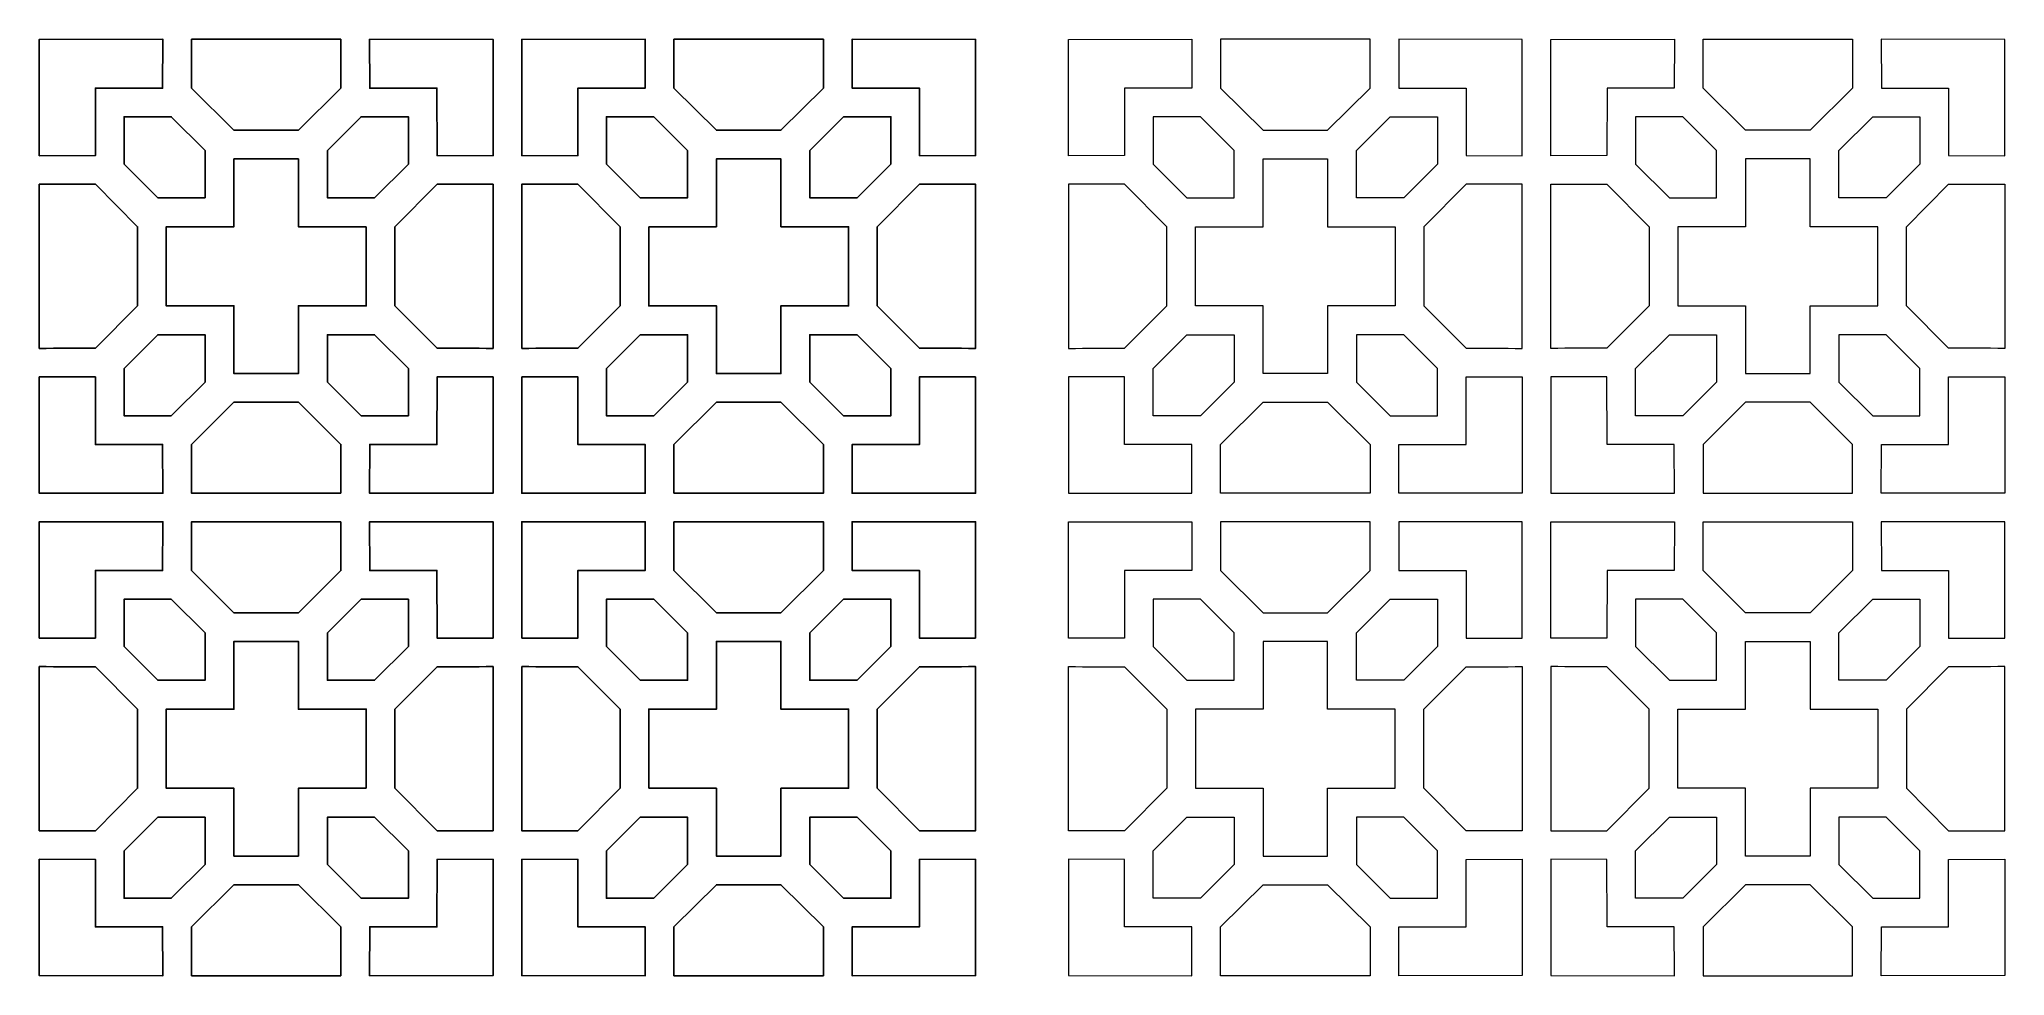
# Model space of a CAD drawing. Header units: centimetres. Extents: x -60 to 60, y -28 to 28.
import ezdxf

# ---------------------------------------------------------------- set-up
doc = ezdxf.new("R2010")
doc.units = ezdxf.units.CM
doc.header["$MEASUREMENT"] = 0
doc.layers.add('layer 1', color=7, linetype='Continuous')

msp = doc.modelspace()

# ---------------------------------------------------------------- linework, layer by layer
at = {"layer": 'layer 1', "color": 177}
for points, knots in [([(-59.82639, 21.41193), (-59.82639, 21.41193), (-56.41241, 21.42504), (-56.41241, 21.42504), (-56.41241, 21.42504), (-56.41241, 21.42504), (-56.40764, 25.53496), (-56.40764, 25.53496), (-56.40764, 25.53496), (-56.40764, 25.53496), (-52.3167, 25.5258), (-52.3167, 25.5258), (-52.3167, 25.5258), (-52.3167, 25.5258), (-52.30452, 28.49932), (-52.30452, 28.49932), (-52.30452, 28.49932), (-52.30452, 28.49932), (-59.82668, 28.49857), (-59.82668, 28.49857), (-59.82668, 28.49857), (-59.82668, 28.49857), (-59.82639, 21.41193), (-59.82639, 21.41193)], [0, 0, 0, 0, 0.142857143, 0.142857143, 0.142857143, 0.142857143, 0.285714286, 0.285714286, 0.285714286, 0.285714286, 0.428571429, 0.428571429, 0.428571429, 0.428571429, 0.571428571, 0.571428571, 0.571428571, 0.571428571, 0.714285714, 0.714285714, 0.714285714, 0.714285714, 1, 1, 1, 1]), ([(-41.4651, 28.5), (-41.4651, 28.5), (-41.46519, 25.52959), (-41.46519, 25.52959), (-41.46519, 25.52959), (-41.46519, 25.52959), (-44.05106, 22.96104), (-44.05106, 22.96104), (-44.05106, 22.96104), (-44.05106, 22.96104), (-47.97462, 22.96104), (-47.97462, 22.96104), (-47.97462, 22.96104), (-47.97462, 22.96104), (-50.56049, 25.52959), (-50.56049, 25.52959), (-50.56049, 25.52959), (-50.56049, 25.52959), (-50.56059, 28.5), (-50.56059, 28.5), (-50.56059, 28.5), (-47.52877, 28.5), (-44.49692, 28.5), (-41.4651, 28.5)], [0, 0, 0, 0, 0.142857143, 0.142857143, 0.142857143, 0.142857143, 0.285714286, 0.285714286, 0.285714286, 0.285714286, 0.428571429, 0.428571429, 0.428571429, 0.428571429, 0.571428571, 0.571428571, 0.571428571, 0.571428571, 0.714285714, 0.714285714, 0.714285714, 0.714285714, 1, 1, 1, 1]), ([(-32.1993, 21.41193), (-32.1993, 21.41193), (-35.61328, 21.42504), (-35.61328, 21.42504), (-35.61328, 21.42504), (-35.61328, 21.42504), (-35.61805, 25.53496), (-35.61805, 25.53496), (-35.61805, 25.53496), (-35.61805, 25.53496), (-39.70899, 25.5258), (-39.70899, 25.5258), (-39.70899, 25.5258), (-39.70899, 25.5258), (-39.72117, 28.49932), (-39.72117, 28.49932), (-39.72117, 28.49932), (-39.72117, 28.49932), (-32.19901, 28.49857), (-32.19901, 28.49857), (-32.19901, 28.49857), (-32.19901, 28.49857), (-32.1993, 21.41193), (-32.1993, 21.41193)], [0, 0, 0, 0, 0.142857143, 0.142857143, 0.142857143, 0.142857143, 0.285714286, 0.285714286, 0.285714286, 0.285714286, 0.428571429, 0.428571429, 0.428571429, 0.428571429, 0.571428571, 0.571428571, 0.571428571, 0.571428571, 0.714285714, 0.714285714, 0.714285714, 0.714285714, 1, 1, 1, 1]), ([(-30.45406, 21.41193), (-30.45406, 21.41193), (-27.04008, 21.42504), (-27.04008, 21.42504), (-27.04008, 21.42504), (-27.04008, 21.42504), (-27.03531, 25.53496), (-27.03531, 25.53496), (-27.03531, 25.53496), (-27.03531, 25.53496), (-22.94437, 25.5258), (-22.94437, 25.5258), (-22.94437, 25.5258), (-22.94437, 25.5258), (-22.93219, 28.49932), (-22.93219, 28.49932), (-22.93219, 28.49932), (-22.93219, 28.49932), (-30.45435, 28.49857), (-30.45435, 28.49857), (-30.45435, 28.49857), (-30.45435, 28.49857), (-30.45406, 21.41193), (-30.45406, 21.41193)], [0, 0, 0, 0, 0.142857143, 0.142857143, 0.142857143, 0.142857143, 0.285714286, 0.285714286, 0.285714286, 0.285714286, 0.428571429, 0.428571429, 0.428571429, 0.428571429, 0.571428571, 0.571428571, 0.571428571, 0.571428571, 0.714285714, 0.714285714, 0.714285714, 0.714285714, 1, 1, 1, 1]), ([(-21.18826, 28.5), (-21.18826, 28.5), (-21.18817, 25.52959), (-21.18817, 25.52959), (-21.18817, 25.52959), (-21.18817, 25.52959), (-18.6023, 22.96104), (-18.6023, 22.96104), (-18.6023, 22.96104), (-18.6023, 22.96104), (-14.67874, 22.96104), (-14.67874, 22.96104), (-14.67874, 22.96104), (-14.67874, 22.96104), (-12.09287, 25.52959), (-12.09287, 25.52959), (-12.09287, 25.52959), (-12.09287, 25.52959), (-12.09277, 28.5), (-12.09277, 28.5), (-12.09277, 28.5), (-15.12459, 28.5), (-18.15644, 28.5), (-21.18826, 28.5)], [0, 0, 0, 0, 0.142857143, 0.142857143, 0.142857143, 0.142857143, 0.285714286, 0.285714286, 0.285714286, 0.285714286, 0.428571429, 0.428571429, 0.428571429, 0.428571429, 0.571428571, 0.571428571, 0.571428571, 0.571428571, 0.714285714, 0.714285714, 0.714285714, 0.714285714, 1, 1, 1, 1]), ([(-2.82697, 21.41193), (-2.82697, 21.41193), (-6.24095, 21.42504), (-6.24095, 21.42504), (-6.24095, 21.42504), (-6.24095, 21.42504), (-6.24572, 25.53496), (-6.24572, 25.53496), (-6.24572, 25.53496), (-6.24572, 25.53496), (-10.33666, 25.5258), (-10.33666, 25.5258), (-10.33666, 25.5258), (-10.33666, 25.5258), (-10.34884, 28.49932), (-10.34884, 28.49932), (-10.34884, 28.49932), (-10.34884, 28.49932), (-2.82668, 28.49857), (-2.82668, 28.49857), (-2.82668, 28.49857), (-2.82668, 28.49857), (-2.82697, 21.41193), (-2.82697, 21.41193)], [0, 0, 0, 0, 0.142857143, 0.142857143, 0.142857143, 0.142857143, 0.285714286, 0.285714286, 0.285714286, 0.285714286, 0.428571429, 0.428571429, 0.428571429, 0.428571429, 0.571428571, 0.571428571, 0.571428571, 0.571428571, 0.714285714, 0.714285714, 0.714285714, 0.714285714, 1, 1, 1, 1]), ([(-49.73493, 21.73038), (-49.73493, 21.73038), (-49.73493, 18.85177), (-49.73493, 18.85177), (-49.73493, 18.85177), (-49.73493, 18.85177), (-52.61385, 18.85177), (-52.61385, 18.85177), (-52.61385, 18.85177), (-52.61385, 18.85177), (-54.67023, 20.90792), (-54.67023, 20.90792), (-54.67023, 20.90792), (-54.67023, 20.90792), (-54.67023, 23.78653), (-54.67023, 23.78653), (-54.67023, 23.78653), (-54.67023, 23.78653), (-51.7913, 23.78653), (-51.7913, 23.78653), (-51.7913, 23.78653), (-51.7913, 23.78653), (-51.7913, 23.78653), (-51.7913, 23.78653), (-51.7913, 23.78653), (-51.7913, 23.78653), (-49.73493, 21.73038), (-49.73493, 21.73038)], [0, 0, 0, 0, 0.125, 0.125, 0.125, 0.125, 0.25, 0.25, 0.25, 0.25, 0.375, 0.375, 0.375, 0.375, 0.5, 0.5, 0.5, 0.5, 0.625, 0.625, 0.625, 0.625, 0.75, 0.75, 0.75, 0.75, 1, 1, 1, 1]), ([(-42.29076, 21.73038), (-42.29076, 21.73038), (-42.29076, 18.85176), (-42.29076, 18.85176), (-42.29076, 18.85176), (-42.29076, 18.85176), (-39.41184, 18.85176), (-39.41184, 18.85176), (-39.41184, 18.85176), (-39.41184, 18.85176), (-37.35546, 20.90792), (-37.35546, 20.90792), (-37.35546, 20.90792), (-37.35546, 20.90792), (-37.35546, 23.78653), (-37.35546, 23.78653), (-37.35546, 23.78653), (-37.35546, 23.78653), (-40.23439, 23.78653), (-40.23439, 23.78653), (-40.23439, 23.78653), (-40.23439, 23.78653), (-40.23439, 23.78653), (-40.23439, 23.78653), (-40.23439, 23.78653), (-40.23439, 23.78653), (-42.29076, 21.73038), (-42.29076, 21.73038)], [0, 0, 0, 0, 0.125, 0.125, 0.125, 0.125, 0.25, 0.25, 0.25, 0.25, 0.375, 0.375, 0.375, 0.375, 0.5, 0.5, 0.5, 0.5, 0.625, 0.625, 0.625, 0.625, 0.75, 0.75, 0.75, 0.75, 1, 1, 1, 1]), ([(-20.3626, 21.73038), (-20.3626, 21.73038), (-20.3626, 18.85176), (-20.3626, 18.85176), (-20.3626, 18.85176), (-20.3626, 18.85176), (-23.24152, 18.85176), (-23.24152, 18.85176), (-23.24152, 18.85176), (-23.24152, 18.85176), (-25.2979, 20.90792), (-25.2979, 20.90792), (-25.2979, 20.90792), (-25.2979, 20.90792), (-25.2979, 23.78653), (-25.2979, 23.78653), (-25.2979, 23.78653), (-25.2979, 23.78653), (-22.41897, 23.78653), (-22.41897, 23.78653), (-22.41897, 23.78653), (-22.41897, 23.78653), (-22.41897, 23.78653), (-22.41897, 23.78653), (-22.41897, 23.78653), (-22.41897, 23.78653), (-20.3626, 21.73038), (-20.3626, 21.73038)], [0, 0, 0, 0, 0.125, 0.125, 0.125, 0.125, 0.25, 0.25, 0.25, 0.25, 0.375, 0.375, 0.375, 0.375, 0.5, 0.5, 0.5, 0.5, 0.625, 0.625, 0.625, 0.625, 0.75, 0.75, 0.75, 0.75, 1, 1, 1, 1]), ([(-12.91843, 21.73038), (-12.91843, 21.73038), (-12.91843, 18.85177), (-12.91843, 18.85177), (-12.91843, 18.85177), (-12.91843, 18.85177), (-10.03951, 18.85177), (-10.03951, 18.85177), (-10.03951, 18.85177), (-10.03951, 18.85177), (-7.98313, 20.90792), (-7.98313, 20.90792), (-7.98313, 20.90792), (-7.98313, 20.90792), (-7.98313, 23.78653), (-7.98313, 23.78653), (-7.98313, 23.78653), (-7.98313, 23.78653), (-10.86206, 23.78653), (-10.86206, 23.78653), (-10.86206, 23.78653), (-10.86206, 23.78653), (-10.86206, 23.78653), (-10.86206, 23.78653), (-10.86206, 23.78653), (-10.86206, 23.78653), (-12.91843, 21.73038), (-12.91843, 21.73038)], [0, 0, 0, 0, 0.125, 0.125, 0.125, 0.125, 0.25, 0.25, 0.25, 0.25, 0.375, 0.375, 0.375, 0.375, 0.5, 0.5, 0.5, 0.5, 0.625, 0.625, 0.625, 0.625, 0.75, 0.75, 0.75, 0.75, 1, 1, 1, 1]), ([(-39.92634, 17.09335), (-39.92634, 17.09335), (-44.05018, 17.09239), (-44.05018, 17.09239), (-44.05018, 17.09239), (-44.05018, 17.09239), (-44.04988, 21.21724), (-44.04988, 21.21724), (-44.04988, 21.21724), (-45.35852, 21.21745), (-46.66717, 21.21745), (-47.97581, 21.21724), (-47.97581, 21.21724), (-47.97581, 21.21724), (-47.97551, 17.09239), (-47.97551, 17.09239), (-47.97551, 17.09239), (-47.97551, 17.09239), (-52.09935, 17.09335), (-52.09935, 17.09335), (-52.09935, 17.09335), (-52.09935, 17.09335), (-52.09935, 12.27582), (-52.09935, 12.27582), (-52.09935, 12.27582), (-52.09935, 12.27582), (-47.97551, 12.27678), (-47.97551, 12.27678), (-47.97551, 12.27678), (-47.97551, 12.27678), (-47.97581, 8.15192), (-47.97581, 8.15192), (-47.97581, 8.15192), (-46.66717, 8.15172), (-45.35852, 8.15172), (-44.04988, 8.15192), (-44.04988, 8.15192), (-44.04988, 8.15192), (-44.05018, 12.27678), (-44.05018, 12.27678), (-44.05018, 12.27678), (-44.05018, 12.27678), (-39.92634, 12.27582), (-39.92634, 12.27582), (-39.92634, 12.27582), (-39.92634, 12.27582), (-39.92634, 17.09335), (-39.92634, 17.09335)], [0, 0, 0, 0, 0.076923077, 0.076923077, 0.076923077, 0.076923077, 0.153846154, 0.153846154, 0.153846154, 0.153846154, 0.230769231, 0.230769231, 0.230769231, 0.230769231, 0.307692308, 0.307692308, 0.307692308, 0.307692308, 0.384615385, 0.384615385, 0.384615385, 0.384615385, 0.461538462, 0.461538462, 0.461538462, 0.461538462, 0.538461538, 0.538461538, 0.538461538, 0.538461538, 0.615384615, 0.615384615, 0.615384615, 0.615384615, 0.692307692, 0.692307692, 0.692307692, 0.692307692, 0.769230769, 0.769230769, 0.769230769, 0.769230769, 0.846153846, 0.846153846, 0.846153846, 0.846153846, 1, 1, 1, 1]), ([(-22.72702, 17.09335), (-22.72702, 17.09335), (-18.60318, 17.09239), (-18.60318, 17.09239), (-18.60318, 17.09239), (-18.60318, 17.09239), (-18.60348, 21.21724), (-18.60348, 21.21724), (-18.60348, 21.21724), (-17.29484, 21.21745), (-15.98619, 21.21745), (-14.67755, 21.21724), (-14.67755, 21.21724), (-14.67755, 21.21724), (-14.67785, 17.09239), (-14.67785, 17.09239), (-14.67785, 17.09239), (-14.67785, 17.09239), (-10.55401, 17.09335), (-10.55401, 17.09335), (-10.55401, 17.09335), (-10.55401, 17.09335), (-10.55401, 12.27582), (-10.55401, 12.27582), (-10.55401, 12.27582), (-10.55401, 12.27582), (-14.67785, 12.27678), (-14.67785, 12.27678), (-14.67785, 12.27678), (-14.67785, 12.27678), (-14.67755, 8.15192), (-14.67755, 8.15192), (-14.67755, 8.15192), (-15.98619, 8.15172), (-17.29484, 8.15172), (-18.60348, 8.15192), (-18.60348, 8.15192), (-18.60348, 8.15192), (-18.60318, 12.27678), (-18.60318, 12.27678), (-18.60318, 12.27678), (-18.60318, 12.27678), (-22.72702, 12.27582), (-22.72702, 12.27582), (-22.72702, 12.27582), (-22.72702, 12.27582), (-22.72702, 17.09335), (-22.72702, 17.09335)], [0, 0, 0, 0, 0.076923077, 0.076923077, 0.076923077, 0.076923077, 0.153846154, 0.153846154, 0.153846154, 0.153846154, 0.230769231, 0.230769231, 0.230769231, 0.230769231, 0.307692308, 0.307692308, 0.307692308, 0.307692308, 0.384615385, 0.384615385, 0.384615385, 0.384615385, 0.461538462, 0.461538462, 0.461538462, 0.461538462, 0.538461538, 0.538461538, 0.538461538, 0.538461538, 0.615384615, 0.615384615, 0.615384615, 0.615384615, 0.692307692, 0.692307692, 0.692307692, 0.692307692, 0.769230769, 0.769230769, 0.769230769, 0.769230769, 0.846153846, 0.846153846, 0.846153846, 0.846153846, 1, 1, 1, 1]), ([(-53.84463, 12.2788), (-53.84463, 12.2788), (-56.41209, 9.69191), (-56.41209, 9.69191), (-56.41209, 9.69191), (-57.55017, 9.69191), (-58.68824, 9.68988), (-59.82631, 9.68808), (-59.82631, 9.68808), (-59.82631, 9.68808), (-59.82631, 19.68108), (-59.82631, 19.68108), (-59.82631, 19.68108), (-58.68824, 19.67929), (-57.55017, 19.67725), (-56.41209, 19.67725), (-56.41209, 19.67725), (-56.41209, 19.67725), (-53.84463, 17.09036), (-53.84463, 17.09036), (-53.84463, 17.09036), (-53.84463, 15.48651), (-53.84463, 13.88265), (-53.84463, 12.2788)], [0, 0, 0, 0, 0.142857143, 0.142857143, 0.142857143, 0.142857143, 0.285714286, 0.285714286, 0.285714286, 0.285714286, 0.428571429, 0.428571429, 0.428571429, 0.428571429, 0.571428571, 0.571428571, 0.571428571, 0.571428571, 0.714285714, 0.714285714, 0.714285714, 0.714285714, 1, 1, 1, 1]), ([(-32.19938, 9.68808), (-33.33744, 9.68988), (-34.47552, 9.69191), (-35.6136, 9.69191), (-35.6136, 9.69191), (-35.6136, 9.69191), (-38.18106, 12.2788), (-38.18106, 12.2788), (-38.18106, 12.2788), (-38.18106, 13.88265), (-38.18106, 15.48651), (-38.18106, 17.09036), (-38.18106, 17.09036), (-38.18106, 17.09036), (-35.6136, 19.67725), (-35.6136, 19.67725), (-35.6136, 19.67725), (-34.47552, 19.67725), (-33.33744, 19.67929), (-32.19938, 19.68108), (-32.19938, 19.68108), (-32.19938, 19.68108), (-32.19938, 9.68808), (-32.19938, 9.68808)], [0, 0, 0, 0, 0.142857143, 0.142857143, 0.142857143, 0.142857143, 0.285714286, 0.285714286, 0.285714286, 0.285714286, 0.428571429, 0.428571429, 0.428571429, 0.428571429, 0.571428571, 0.571428571, 0.571428571, 0.571428571, 0.714285714, 0.714285714, 0.714285714, 0.714285714, 1, 1, 1, 1]), ([(-30.45398, 9.68808), (-29.31592, 9.68988), (-28.17784, 9.69191), (-27.03976, 9.69191), (-27.03976, 9.69191), (-27.03976, 9.69191), (-24.4723, 12.2788), (-24.4723, 12.2788), (-24.4723, 12.2788), (-24.4723, 13.88265), (-24.4723, 15.48651), (-24.4723, 17.09036), (-24.4723, 17.09036), (-24.4723, 17.09036), (-27.03976, 19.67725), (-27.03976, 19.67725), (-27.03976, 19.67725), (-28.17784, 19.67725), (-29.31592, 19.67929), (-30.45398, 19.68108), (-30.45398, 19.68108), (-30.45398, 19.68108), (-30.45398, 9.68808), (-30.45398, 9.68808)], [0, 0, 0, 0, 0.142857143, 0.142857143, 0.142857143, 0.142857143, 0.285714286, 0.285714286, 0.285714286, 0.285714286, 0.428571429, 0.428571429, 0.428571429, 0.428571429, 0.571428571, 0.571428571, 0.571428571, 0.571428571, 0.714285714, 0.714285714, 0.714285714, 0.714285714, 1, 1, 1, 1]), ([(-8.80873, 12.2788), (-8.80873, 12.2788), (-6.24127, 9.69191), (-6.24127, 9.69191), (-6.24127, 9.69191), (-5.10319, 9.69191), (-3.96512, 9.68988), (-2.82705, 9.68808), (-2.82705, 9.68808), (-2.82705, 9.68808), (-2.82705, 19.68108), (-2.82705, 19.68108), (-2.82705, 19.68108), (-3.96512, 19.67929), (-5.10319, 19.67725), (-6.24127, 19.67725), (-6.24127, 19.67725), (-6.24127, 19.67725), (-8.80873, 17.09036), (-8.80873, 17.09036), (-8.80873, 17.09036), (-8.80873, 15.48651), (-8.80873, 13.88265), (-8.80873, 12.2788)], [0, 0, 0, 0, 0.142857143, 0.142857143, 0.142857143, 0.142857143, 0.285714286, 0.285714286, 0.285714286, 0.285714286, 0.428571429, 0.428571429, 0.428571429, 0.428571429, 0.571428571, 0.571428571, 0.571428571, 0.571428571, 0.714285714, 0.714285714, 0.714285714, 0.714285714, 1, 1, 1, 1]), ([(-49.73493, 7.63878), (-49.73493, 7.63878), (-49.73493, 10.5174), (-49.73493, 10.5174), (-49.73493, 10.5174), (-49.73493, 10.5174), (-52.61385, 10.5174), (-52.61385, 10.5174), (-52.61385, 10.5174), (-52.61385, 10.5174), (-54.67023, 8.46124), (-54.67023, 8.46124), (-54.67023, 8.46124), (-54.67023, 8.46124), (-54.67023, 5.58263), (-54.67023, 5.58263), (-54.67023, 5.58263), (-54.67023, 5.58263), (-51.7913, 5.58263), (-51.7913, 5.58263), (-51.7913, 5.58263), (-51.7913, 5.58263), (-51.7913, 5.58263), (-51.7913, 5.58263), (-51.7913, 5.58263), (-51.7913, 5.58263), (-49.73493, 7.63878), (-49.73493, 7.63878)], [0, 0, 0, 0, 0.125, 0.125, 0.125, 0.125, 0.25, 0.25, 0.25, 0.25, 0.375, 0.375, 0.375, 0.375, 0.5, 0.5, 0.5, 0.5, 0.625, 0.625, 0.625, 0.625, 0.75, 0.75, 0.75, 0.75, 1, 1, 1, 1]), ([(-42.29076, 7.63878), (-42.29076, 7.63878), (-42.29076, 10.5174), (-42.29076, 10.5174), (-42.29076, 10.5174), (-42.29076, 10.5174), (-39.41184, 10.5174), (-39.41184, 10.5174), (-39.41184, 10.5174), (-39.41184, 10.5174), (-37.35546, 8.46125), (-37.35546, 8.46125), (-37.35546, 8.46125), (-37.35546, 8.46125), (-37.35546, 5.58263), (-37.35546, 5.58263), (-37.35546, 5.58263), (-37.35546, 5.58263), (-40.23439, 5.58263), (-40.23439, 5.58263), (-40.23439, 5.58263), (-40.23439, 5.58263), (-40.23439, 5.58263), (-40.23439, 5.58263), (-40.23439, 5.58263), (-40.23439, 5.58263), (-42.29076, 7.63878), (-42.29076, 7.63878)], [0, 0, 0, 0, 0.125, 0.125, 0.125, 0.125, 0.25, 0.25, 0.25, 0.25, 0.375, 0.375, 0.375, 0.375, 0.5, 0.5, 0.5, 0.5, 0.625, 0.625, 0.625, 0.625, 0.75, 0.75, 0.75, 0.75, 1, 1, 1, 1]), ([(-20.3626, 7.63878), (-20.3626, 7.63878), (-20.3626, 10.5174), (-20.3626, 10.5174), (-20.3626, 10.5174), (-20.3626, 10.5174), (-23.24152, 10.5174), (-23.24152, 10.5174), (-23.24152, 10.5174), (-23.24152, 10.5174), (-25.2979, 8.46125), (-25.2979, 8.46125), (-25.2979, 8.46125), (-25.2979, 8.46125), (-25.2979, 5.58263), (-25.2979, 5.58263), (-25.2979, 5.58263), (-25.2979, 5.58263), (-22.41897, 5.58263), (-22.41897, 5.58263), (-22.41897, 5.58263), (-22.41897, 5.58263), (-22.41897, 5.58263), (-22.41897, 5.58263), (-22.41897, 5.58263), (-22.41897, 5.58263), (-20.3626, 7.63878), (-20.3626, 7.63878)], [0, 0, 0, 0, 0.125, 0.125, 0.125, 0.125, 0.25, 0.25, 0.25, 0.25, 0.375, 0.375, 0.375, 0.375, 0.5, 0.5, 0.5, 0.5, 0.625, 0.625, 0.625, 0.625, 0.75, 0.75, 0.75, 0.75, 1, 1, 1, 1]), ([(-12.91843, 7.63878), (-12.91843, 7.63878), (-12.91843, 10.5174), (-12.91843, 10.5174), (-12.91843, 10.5174), (-12.91843, 10.5174), (-10.03951, 10.5174), (-10.03951, 10.5174), (-10.03951, 10.5174), (-10.03951, 10.5174), (-7.98313, 8.46124), (-7.98313, 8.46124), (-7.98313, 8.46124), (-7.98313, 8.46124), (-7.98313, 5.58263), (-7.98313, 5.58263), (-7.98313, 5.58263), (-7.98313, 5.58263), (-10.86206, 5.58263), (-10.86206, 5.58263), (-10.86206, 5.58263), (-10.86206, 5.58263), (-10.86206, 5.58263), (-10.86206, 5.58263), (-10.86206, 5.58263), (-10.86206, 5.58263), (-12.91843, 7.63878), (-12.91843, 7.63878)], [0, 0, 0, 0, 0.125, 0.125, 0.125, 0.125, 0.25, 0.25, 0.25, 0.25, 0.375, 0.375, 0.375, 0.375, 0.5, 0.5, 0.5, 0.5, 0.625, 0.625, 0.625, 0.625, 0.75, 0.75, 0.75, 0.75, 1, 1, 1, 1]), ([(-59.82639, 7.95723), (-59.82639, 7.95723), (-56.41241, 7.94413), (-56.41241, 7.94413), (-56.41241, 7.94413), (-56.41241, 7.94413), (-56.40764, 3.83421), (-56.40764, 3.83421), (-56.40764, 3.83421), (-56.40764, 3.83421), (-52.3167, 3.84337), (-52.3167, 3.84337), (-52.3167, 3.84337), (-52.3167, 3.84337), (-52.30452, 0.86984), (-52.30452, 0.86984), (-52.30452, 0.86984), (-52.30452, 0.86984), (-59.82668, 0.8706), (-59.82668, 0.8706), (-59.82668, 0.8706), (-59.82668, 0.8706), (-59.82639, 7.95723), (-59.82639, 7.95723)], [0, 0, 0, 0, 0.142857143, 0.142857143, 0.142857143, 0.142857143, 0.285714286, 0.285714286, 0.285714286, 0.285714286, 0.428571429, 0.428571429, 0.428571429, 0.428571429, 0.571428571, 0.571428571, 0.571428571, 0.571428571, 0.714285714, 0.714285714, 0.714285714, 0.714285714, 1, 1, 1, 1]), ([(-32.1993, 7.95723), (-32.1993, 7.95723), (-35.61328, 7.94413), (-35.61328, 7.94413), (-35.61328, 7.94413), (-35.61328, 7.94413), (-35.61805, 3.83421), (-35.61805, 3.83421), (-35.61805, 3.83421), (-35.61805, 3.83421), (-39.70899, 3.84337), (-39.70899, 3.84337), (-39.70899, 3.84337), (-39.70899, 3.84337), (-39.72117, 0.86984), (-39.72117, 0.86984), (-39.72117, 0.86984), (-39.72117, 0.86984), (-32.19901, 0.8706), (-32.19901, 0.8706), (-32.19901, 0.8706), (-32.19901, 0.8706), (-32.1993, 7.95723), (-32.1993, 7.95723)], [0, 0, 0, 0, 0.142857143, 0.142857143, 0.142857143, 0.142857143, 0.285714286, 0.285714286, 0.285714286, 0.285714286, 0.428571429, 0.428571429, 0.428571429, 0.428571429, 0.571428571, 0.571428571, 0.571428571, 0.571428571, 0.714285714, 0.714285714, 0.714285714, 0.714285714, 1, 1, 1, 1]), ([(-30.45406, 7.95723), (-30.45406, 7.95723), (-27.04008, 7.94413), (-27.04008, 7.94413), (-27.04008, 7.94413), (-27.04008, 7.94413), (-27.03531, 3.83421), (-27.03531, 3.83421), (-27.03531, 3.83421), (-27.03531, 3.83421), (-22.94437, 3.84337), (-22.94437, 3.84337), (-22.94437, 3.84337), (-22.94437, 3.84337), (-22.93219, 0.86984), (-22.93219, 0.86984), (-22.93219, 0.86984), (-22.93219, 0.86984), (-30.45435, 0.8706), (-30.45435, 0.8706), (-30.45435, 0.8706), (-30.45435, 0.8706), (-30.45406, 7.95723), (-30.45406, 7.95723)], [0, 0, 0, 0, 0.142857143, 0.142857143, 0.142857143, 0.142857143, 0.285714286, 0.285714286, 0.285714286, 0.285714286, 0.428571429, 0.428571429, 0.428571429, 0.428571429, 0.571428571, 0.571428571, 0.571428571, 0.571428571, 0.714285714, 0.714285714, 0.714285714, 0.714285714, 1, 1, 1, 1]), ([(-2.82697, 7.95723), (-2.82697, 7.95723), (-6.24095, 7.94413), (-6.24095, 7.94413), (-6.24095, 7.94413), (-6.24095, 7.94413), (-6.24572, 3.83421), (-6.24572, 3.83421), (-6.24572, 3.83421), (-6.24572, 3.83421), (-10.33666, 3.84337), (-10.33666, 3.84337), (-10.33666, 3.84337), (-10.33666, 3.84337), (-10.34884, 0.86984), (-10.34884, 0.86984), (-10.34884, 0.86984), (-10.34884, 0.86984), (-2.82668, 0.8706), (-2.82668, 0.8706), (-2.82668, 0.8706), (-2.82668, 0.8706), (-2.82697, 7.95723), (-2.82697, 7.95723)], [0, 0, 0, 0, 0.142857143, 0.142857143, 0.142857143, 0.142857143, 0.285714286, 0.285714286, 0.285714286, 0.285714286, 0.428571429, 0.428571429, 0.428571429, 0.428571429, 0.571428571, 0.571428571, 0.571428571, 0.571428571, 0.714285714, 0.714285714, 0.714285714, 0.714285714, 1, 1, 1, 1]), ([(-41.4651, 0.86916), (-41.4651, 0.86916), (-41.46519, 3.83958), (-41.46519, 3.83958), (-41.46519, 3.83958), (-41.46519, 3.83958), (-44.05106, 6.40812), (-44.05106, 6.40812), (-44.05106, 6.40812), (-44.05106, 6.40812), (-47.97462, 6.40812), (-47.97462, 6.40812), (-47.97462, 6.40812), (-47.97462, 6.40812), (-50.56049, 3.83958), (-50.56049, 3.83958), (-50.56049, 3.83958), (-50.56049, 3.83958), (-50.56059, 0.86916), (-50.56059, 0.86916), (-50.56059, 0.86916), (-47.52877, 0.86916), (-44.49692, 0.86916), (-41.4651, 0.86916)], [0, 0, 0, 0, 0.142857143, 0.142857143, 0.142857143, 0.142857143, 0.285714286, 0.285714286, 0.285714286, 0.285714286, 0.428571429, 0.428571429, 0.428571429, 0.428571429, 0.571428571, 0.571428571, 0.571428571, 0.571428571, 0.714285714, 0.714285714, 0.714285714, 0.714285714, 1, 1, 1, 1]), ([(-21.18826, 0.86916), (-21.18826, 0.86916), (-21.18817, 3.83958), (-21.18817, 3.83958), (-21.18817, 3.83958), (-21.18817, 3.83958), (-18.6023, 6.40812), (-18.6023, 6.40812), (-18.6023, 6.40812), (-18.6023, 6.40812), (-14.67874, 6.40812), (-14.67874, 6.40812), (-14.67874, 6.40812), (-14.67874, 6.40812), (-12.09287, 3.83958), (-12.09287, 3.83958), (-12.09287, 3.83958), (-12.09287, 3.83958), (-12.09277, 0.86916), (-12.09277, 0.86916), (-12.09277, 0.86916), (-15.12459, 0.86916), (-18.15644, 0.86916), (-21.18826, 0.86916)], [0, 0, 0, 0, 0.142857143, 0.142857143, 0.142857143, 0.142857143, 0.285714286, 0.285714286, 0.285714286, 0.285714286, 0.428571429, 0.428571429, 0.428571429, 0.428571429, 0.571428571, 0.571428571, 0.571428571, 0.571428571, 0.714285714, 0.714285714, 0.714285714, 0.714285714, 1, 1, 1, 1]), ([(-59.82639, -7.95723), (-59.82639, -7.95723), (-56.41241, -7.94413), (-56.41241, -7.94413), (-56.41241, -7.94413), (-56.41241, -7.94413), (-56.40764, -3.83421), (-56.40764, -3.83421), (-56.40764, -3.83421), (-56.40764, -3.83421), (-52.3167, -3.84337), (-52.3167, -3.84337), (-52.3167, -3.84337), (-52.3167, -3.84337), (-52.30452, -0.86984), (-52.30452, -0.86984), (-52.30452, -0.86984), (-52.30452, -0.86984), (-59.82668, -0.8706), (-59.82668, -0.8706), (-59.82668, -0.8706), (-59.82668, -0.8706), (-59.82639, -7.95723), (-59.82639, -7.95723)], [0, 0, 0, 0, 0.142857143, 0.142857143, 0.142857143, 0.142857143, 0.285714286, 0.285714286, 0.285714286, 0.285714286, 0.428571429, 0.428571429, 0.428571429, 0.428571429, 0.571428571, 0.571428571, 0.571428571, 0.571428571, 0.714285714, 0.714285714, 0.714285714, 0.714285714, 1, 1, 1, 1]), ([(-41.4651, -0.86916), (-41.4651, -0.86916), (-41.46519, -3.83958), (-41.46519, -3.83958), (-41.46519, -3.83958), (-41.46519, -3.83958), (-44.05106, -6.40812), (-44.05106, -6.40812), (-44.05106, -6.40812), (-44.05106, -6.40812), (-47.97462, -6.40812), (-47.97462, -6.40812), (-47.97462, -6.40812), (-47.97462, -6.40812), (-50.56049, -3.83958), (-50.56049, -3.83958), (-50.56049, -3.83958), (-50.56049, -3.83958), (-50.56059, -0.86916), (-50.56059, -0.86916), (-50.56059, -0.86916), (-47.52877, -0.86916), (-44.49692, -0.86916), (-41.4651, -0.86916)], [0, 0, 0, 0, 0.142857143, 0.142857143, 0.142857143, 0.142857143, 0.285714286, 0.285714286, 0.285714286, 0.285714286, 0.428571429, 0.428571429, 0.428571429, 0.428571429, 0.571428571, 0.571428571, 0.571428571, 0.571428571, 0.714285714, 0.714285714, 0.714285714, 0.714285714, 1, 1, 1, 1]), ([(-32.1993, -7.95723), (-32.1993, -7.95723), (-35.61328, -7.94413), (-35.61328, -7.94413), (-35.61328, -7.94413), (-35.61328, -7.94413), (-35.61805, -3.83421), (-35.61805, -3.83421), (-35.61805, -3.83421), (-35.61805, -3.83421), (-39.70899, -3.84337), (-39.70899, -3.84337), (-39.70899, -3.84337), (-39.70899, -3.84337), (-39.72117, -0.86984), (-39.72117, -0.86984), (-39.72117, -0.86984), (-39.72117, -0.86984), (-32.19901, -0.8706), (-32.19901, -0.8706), (-32.19901, -0.8706), (-32.19901, -0.8706), (-32.1993, -7.95723), (-32.1993, -7.95723)], [0, 0, 0, 0, 0.142857143, 0.142857143, 0.142857143, 0.142857143, 0.285714286, 0.285714286, 0.285714286, 0.285714286, 0.428571429, 0.428571429, 0.428571429, 0.428571429, 0.571428571, 0.571428571, 0.571428571, 0.571428571, 0.714285714, 0.714285714, 0.714285714, 0.714285714, 1, 1, 1, 1]), ([(-30.45406, -7.95723), (-30.45406, -7.95723), (-27.04008, -7.94413), (-27.04008, -7.94413), (-27.04008, -7.94413), (-27.04008, -7.94413), (-27.03531, -3.83421), (-27.03531, -3.83421), (-27.03531, -3.83421), (-27.03531, -3.83421), (-22.94437, -3.84337), (-22.94437, -3.84337), (-22.94437, -3.84337), (-22.94437, -3.84337), (-22.93219, -0.86984), (-22.93219, -0.86984), (-22.93219, -0.86984), (-22.93219, -0.86984), (-30.45435, -0.8706), (-30.45435, -0.8706), (-30.45435, -0.8706), (-30.45435, -0.8706), (-30.45406, -7.95723), (-30.45406, -7.95723)], [0, 0, 0, 0, 0.142857143, 0.142857143, 0.142857143, 0.142857143, 0.285714286, 0.285714286, 0.285714286, 0.285714286, 0.428571429, 0.428571429, 0.428571429, 0.428571429, 0.571428571, 0.571428571, 0.571428571, 0.571428571, 0.714285714, 0.714285714, 0.714285714, 0.714285714, 1, 1, 1, 1]), ([(-21.18826, -0.86916), (-21.18826, -0.86916), (-21.18817, -3.83958), (-21.18817, -3.83958), (-21.18817, -3.83958), (-21.18817, -3.83958), (-18.6023, -6.40812), (-18.6023, -6.40812), (-18.6023, -6.40812), (-18.6023, -6.40812), (-14.67874, -6.40812), (-14.67874, -6.40812), (-14.67874, -6.40812), (-14.67874, -6.40812), (-12.09287, -3.83958), (-12.09287, -3.83958), (-12.09287, -3.83958), (-12.09287, -3.83958), (-12.09277, -0.86916), (-12.09277, -0.86916), (-12.09277, -0.86916), (-15.12459, -0.86916), (-18.15644, -0.86916), (-21.18826, -0.86916)], [0, 0, 0, 0, 0.142857143, 0.142857143, 0.142857143, 0.142857143, 0.285714286, 0.285714286, 0.285714286, 0.285714286, 0.428571429, 0.428571429, 0.428571429, 0.428571429, 0.571428571, 0.571428571, 0.571428571, 0.571428571, 0.714285714, 0.714285714, 0.714285714, 0.714285714, 1, 1, 1, 1]), ([(-2.82697, -7.95723), (-2.82697, -7.95723), (-6.24095, -7.94413), (-6.24095, -7.94413), (-6.24095, -7.94413), (-6.24095, -7.94413), (-6.24572, -3.83421), (-6.24572, -3.83421), (-6.24572, -3.83421), (-6.24572, -3.83421), (-10.33666, -3.84337), (-10.33666, -3.84337), (-10.33666, -3.84337), (-10.33666, -3.84337), (-10.34884, -0.86984), (-10.34884, -0.86984), (-10.34884, -0.86984), (-10.34884, -0.86984), (-2.82668, -0.8706), (-2.82668, -0.8706), (-2.82668, -0.8706), (-2.82668, -0.8706), (-2.82697, -7.95723), (-2.82697, -7.95723)], [0, 0, 0, 0, 0.142857143, 0.142857143, 0.142857143, 0.142857143, 0.285714286, 0.285714286, 0.285714286, 0.285714286, 0.428571429, 0.428571429, 0.428571429, 0.428571429, 0.571428571, 0.571428571, 0.571428571, 0.571428571, 0.714285714, 0.714285714, 0.714285714, 0.714285714, 1, 1, 1, 1]), ([(-49.73493, -7.63878), (-49.73493, -7.63878), (-49.73493, -10.5174), (-49.73493, -10.5174), (-49.73493, -10.5174), (-49.73493, -10.5174), (-52.61385, -10.5174), (-52.61385, -10.5174), (-52.61385, -10.5174), (-52.61385, -10.5174), (-54.67023, -8.46124), (-54.67023, -8.46124), (-54.67023, -8.46124), (-54.67023, -8.46124), (-54.67023, -5.58263), (-54.67023, -5.58263), (-54.67023, -5.58263), (-54.67023, -5.58263), (-51.7913, -5.58263), (-51.7913, -5.58263), (-51.7913, -5.58263), (-51.7913, -5.58263), (-51.7913, -5.58263), (-51.7913, -5.58263), (-51.7913, -5.58263), (-51.7913, -5.58263), (-49.73493, -7.63878), (-49.73493, -7.63878)], [0, 0, 0, 0, 0.125, 0.125, 0.125, 0.125, 0.25, 0.25, 0.25, 0.25, 0.375, 0.375, 0.375, 0.375, 0.5, 0.5, 0.5, 0.5, 0.625, 0.625, 0.625, 0.625, 0.75, 0.75, 0.75, 0.75, 1, 1, 1, 1]), ([(-42.29076, -7.63878), (-42.29076, -7.63878), (-42.29076, -10.5174), (-42.29076, -10.5174), (-42.29076, -10.5174), (-42.29076, -10.5174), (-39.41184, -10.5174), (-39.41184, -10.5174), (-39.41184, -10.5174), (-39.41184, -10.5174), (-37.35546, -8.46125), (-37.35546, -8.46125), (-37.35546, -8.46125), (-37.35546, -8.46125), (-37.35546, -5.58263), (-37.35546, -5.58263), (-37.35546, -5.58263), (-37.35546, -5.58263), (-40.23439, -5.58263), (-40.23439, -5.58263), (-40.23439, -5.58263), (-40.23439, -5.58263), (-40.23439, -5.58263), (-40.23439, -5.58263), (-40.23439, -5.58263), (-40.23439, -5.58263), (-42.29076, -7.63878), (-42.29076, -7.63878)], [0, 0, 0, 0, 0.125, 0.125, 0.125, 0.125, 0.25, 0.25, 0.25, 0.25, 0.375, 0.375, 0.375, 0.375, 0.5, 0.5, 0.5, 0.5, 0.625, 0.625, 0.625, 0.625, 0.75, 0.75, 0.75, 0.75, 1, 1, 1, 1]), ([(-20.3626, -7.63878), (-20.3626, -7.63878), (-20.3626, -10.5174), (-20.3626, -10.5174), (-20.3626, -10.5174), (-20.3626, -10.5174), (-23.24152, -10.5174), (-23.24152, -10.5174), (-23.24152, -10.5174), (-23.24152, -10.5174), (-25.2979, -8.46125), (-25.2979, -8.46125), (-25.2979, -8.46125), (-25.2979, -8.46125), (-25.2979, -5.58263), (-25.2979, -5.58263), (-25.2979, -5.58263), (-25.2979, -5.58263), (-22.41897, -5.58263), (-22.41897, -5.58263), (-22.41897, -5.58263), (-22.41897, -5.58263), (-22.41897, -5.58263), (-22.41897, -5.58263), (-22.41897, -5.58263), (-22.41897, -5.58263), (-20.3626, -7.63878), (-20.3626, -7.63878)], [0, 0, 0, 0, 0.125, 0.125, 0.125, 0.125, 0.25, 0.25, 0.25, 0.25, 0.375, 0.375, 0.375, 0.375, 0.5, 0.5, 0.5, 0.5, 0.625, 0.625, 0.625, 0.625, 0.75, 0.75, 0.75, 0.75, 1, 1, 1, 1]), ([(-12.91843, -7.63878), (-12.91843, -7.63878), (-12.91843, -10.5174), (-12.91843, -10.5174), (-12.91843, -10.5174), (-12.91843, -10.5174), (-10.03951, -10.5174), (-10.03951, -10.5174), (-10.03951, -10.5174), (-10.03951, -10.5174), (-7.98313, -8.46124), (-7.98313, -8.46124), (-7.98313, -8.46124), (-7.98313, -8.46124), (-7.98313, -5.58263), (-7.98313, -5.58263), (-7.98313, -5.58263), (-7.98313, -5.58263), (-10.86206, -5.58263), (-10.86206, -5.58263), (-10.86206, -5.58263), (-10.86206, -5.58263), (-10.86206, -5.58263), (-10.86206, -5.58263), (-10.86206, -5.58263), (-10.86206, -5.58263), (-12.91843, -7.63878), (-12.91843, -7.63878)], [0, 0, 0, 0, 0.125, 0.125, 0.125, 0.125, 0.25, 0.25, 0.25, 0.25, 0.375, 0.375, 0.375, 0.375, 0.5, 0.5, 0.5, 0.5, 0.625, 0.625, 0.625, 0.625, 0.75, 0.75, 0.75, 0.75, 1, 1, 1, 1]), ([(-39.92634, -17.09335), (-39.92634, -17.09335), (-44.05018, -17.09239), (-44.05018, -17.09239), (-44.05018, -17.09239), (-44.05018, -17.09239), (-44.04988, -21.21724), (-44.04988, -21.21724), (-44.04988, -21.21724), (-45.35852, -21.21745), (-46.66717, -21.21745), (-47.97581, -21.21724), (-47.97581, -21.21724), (-47.97581, -21.21724), (-47.97551, -17.09239), (-47.97551, -17.09239), (-47.97551, -17.09239), (-47.97551, -17.09239), (-52.09935, -17.09335), (-52.09935, -17.09335), (-52.09935, -17.09335), (-52.09935, -17.09335), (-52.09935, -12.27582), (-52.09935, -12.27582), (-52.09935, -12.27582), (-52.09935, -12.27582), (-47.97551, -12.27678), (-47.97551, -12.27678), (-47.97551, -12.27678), (-47.97551, -12.27678), (-47.97581, -8.15192), (-47.97581, -8.15192), (-47.97581, -8.15192), (-46.66717, -8.15172), (-45.35852, -8.15172), (-44.04988, -8.15192), (-44.04988, -8.15192), (-44.04988, -8.15192), (-44.05018, -12.27678), (-44.05018, -12.27678), (-44.05018, -12.27678), (-44.05018, -12.27678), (-39.92634, -12.27582), (-39.92634, -12.27582), (-39.92634, -12.27582), (-39.92634, -12.27582), (-39.92634, -17.09335), (-39.92634, -17.09335)], [0, 0, 0, 0, 0.076923077, 0.076923077, 0.076923077, 0.076923077, 0.153846154, 0.153846154, 0.153846154, 0.153846154, 0.230769231, 0.230769231, 0.230769231, 0.230769231, 0.307692308, 0.307692308, 0.307692308, 0.307692308, 0.384615385, 0.384615385, 0.384615385, 0.384615385, 0.461538462, 0.461538462, 0.461538462, 0.461538462, 0.538461538, 0.538461538, 0.538461538, 0.538461538, 0.615384615, 0.615384615, 0.615384615, 0.615384615, 0.692307692, 0.692307692, 0.692307692, 0.692307692, 0.769230769, 0.769230769, 0.769230769, 0.769230769, 0.846153846, 0.846153846, 0.846153846, 0.846153846, 1, 1, 1, 1]), ([(-22.72702, -17.09335), (-22.72702, -17.09335), (-18.60318, -17.09239), (-18.60318, -17.09239), (-18.60318, -17.09239), (-18.60318, -17.09239), (-18.60348, -21.21724), (-18.60348, -21.21724), (-18.60348, -21.21724), (-17.29484, -21.21745), (-15.98619, -21.21745), (-14.67755, -21.21724), (-14.67755, -21.21724), (-14.67755, -21.21724), (-14.67785, -17.09239), (-14.67785, -17.09239), (-14.67785, -17.09239), (-14.67785, -17.09239), (-10.55401, -17.09335), (-10.55401, -17.09335), (-10.55401, -17.09335), (-10.55401, -17.09335), (-10.55401, -12.27582), (-10.55401, -12.27582), (-10.55401, -12.27582), (-10.55401, -12.27582), (-14.67785, -12.27678), (-14.67785, -12.27678), (-14.67785, -12.27678), (-14.67785, -12.27678), (-14.67755, -8.15192), (-14.67755, -8.15192), (-14.67755, -8.15192), (-15.98619, -8.15172), (-17.29484, -8.15172), (-18.60348, -8.15192), (-18.60348, -8.15192), (-18.60348, -8.15192), (-18.60318, -12.27678), (-18.60318, -12.27678), (-18.60318, -12.27678), (-18.60318, -12.27678), (-22.72702, -12.27582), (-22.72702, -12.27582), (-22.72702, -12.27582), (-22.72702, -12.27582), (-22.72702, -17.09335), (-22.72702, -17.09335)], [0, 0, 0, 0, 0.076923077, 0.076923077, 0.076923077, 0.076923077, 0.153846154, 0.153846154, 0.153846154, 0.153846154, 0.230769231, 0.230769231, 0.230769231, 0.230769231, 0.307692308, 0.307692308, 0.307692308, 0.307692308, 0.384615385, 0.384615385, 0.384615385, 0.384615385, 0.461538462, 0.461538462, 0.461538462, 0.461538462, 0.538461538, 0.538461538, 0.538461538, 0.538461538, 0.615384615, 0.615384615, 0.615384615, 0.615384615, 0.692307692, 0.692307692, 0.692307692, 0.692307692, 0.769230769, 0.769230769, 0.769230769, 0.769230769, 0.846153846, 0.846153846, 0.846153846, 0.846153846, 1, 1, 1, 1]), ([(-53.84463, -12.2788), (-53.84463, -12.2788), (-56.41209, -9.69191), (-56.41209, -9.69191), (-56.41209, -9.69191), (-57.55017, -9.69191), (-58.68824, -9.68988), (-59.82631, -9.68808), (-59.82631, -9.68808), (-59.82631, -9.68808), (-59.82631, -19.68108), (-59.82631, -19.68108), (-59.82631, -19.68108), (-58.68824, -19.67929), (-57.55017, -19.67725), (-56.41209, -19.67725), (-56.41209, -19.67725), (-56.41209, -19.67725), (-53.84463, -17.09036), (-53.84463, -17.09036), (-53.84463, -17.09036), (-53.84463, -15.48651), (-53.84463, -13.88265), (-53.84463, -12.2788)], [0, 0, 0, 0, 0.142857143, 0.142857143, 0.142857143, 0.142857143, 0.285714286, 0.285714286, 0.285714286, 0.285714286, 0.428571429, 0.428571429, 0.428571429, 0.428571429, 0.571428571, 0.571428571, 0.571428571, 0.571428571, 0.714285714, 0.714285714, 0.714285714, 0.714285714, 1, 1, 1, 1]), ([(-32.19938, -9.68808), (-33.33744, -9.68988), (-34.47552, -9.69191), (-35.6136, -9.69191), (-35.6136, -9.69191), (-35.6136, -9.69191), (-38.18106, -12.2788), (-38.18106, -12.2788), (-38.18106, -12.2788), (-38.18106, -13.88265), (-38.18106, -15.48651), (-38.18106, -17.09036), (-38.18106, -17.09036), (-38.18106, -17.09036), (-35.6136, -19.67725), (-35.6136, -19.67725), (-35.6136, -19.67725), (-34.47552, -19.67725), (-33.33744, -19.67929), (-32.19938, -19.68108), (-32.19938, -19.68108), (-32.19938, -19.68108), (-32.19938, -9.68808), (-32.19938, -9.68808)], [0, 0, 0, 0, 0.142857143, 0.142857143, 0.142857143, 0.142857143, 0.285714286, 0.285714286, 0.285714286, 0.285714286, 0.428571429, 0.428571429, 0.428571429, 0.428571429, 0.571428571, 0.571428571, 0.571428571, 0.571428571, 0.714285714, 0.714285714, 0.714285714, 0.714285714, 1, 1, 1, 1]), ([(-30.45398, -9.68808), (-29.31592, -9.68988), (-28.17784, -9.69191), (-27.03976, -9.69191), (-27.03976, -9.69191), (-27.03976, -9.69191), (-24.4723, -12.2788), (-24.4723, -12.2788), (-24.4723, -12.2788), (-24.4723, -13.88265), (-24.4723, -15.48651), (-24.4723, -17.09036), (-24.4723, -17.09036), (-24.4723, -17.09036), (-27.03976, -19.67725), (-27.03976, -19.67725), (-27.03976, -19.67725), (-28.17784, -19.67725), (-29.31592, -19.67929), (-30.45398, -19.68108), (-30.45398, -19.68108), (-30.45398, -19.68108), (-30.45398, -9.68808), (-30.45398, -9.68808)], [0, 0, 0, 0, 0.142857143, 0.142857143, 0.142857143, 0.142857143, 0.285714286, 0.285714286, 0.285714286, 0.285714286, 0.428571429, 0.428571429, 0.428571429, 0.428571429, 0.571428571, 0.571428571, 0.571428571, 0.571428571, 0.714285714, 0.714285714, 0.714285714, 0.714285714, 1, 1, 1, 1]), ([(-8.80873, -12.2788), (-8.80873, -12.2788), (-6.24127, -9.69191), (-6.24127, -9.69191), (-6.24127, -9.69191), (-5.10319, -9.69191), (-3.96512, -9.68988), (-2.82705, -9.68808), (-2.82705, -9.68808), (-2.82705, -9.68808), (-2.82705, -19.68108), (-2.82705, -19.68108), (-2.82705, -19.68108), (-3.96512, -19.67929), (-5.10319, -19.67725), (-6.24127, -19.67725), (-6.24127, -19.67725), (-6.24127, -19.67725), (-8.80873, -17.09036), (-8.80873, -17.09036), (-8.80873, -17.09036), (-8.80873, -15.48651), (-8.80873, -13.88265), (-8.80873, -12.2788)], [0, 0, 0, 0, 0.142857143, 0.142857143, 0.142857143, 0.142857143, 0.285714286, 0.285714286, 0.285714286, 0.285714286, 0.428571429, 0.428571429, 0.428571429, 0.428571429, 0.571428571, 0.571428571, 0.571428571, 0.571428571, 0.714285714, 0.714285714, 0.714285714, 0.714285714, 1, 1, 1, 1]), ([(-49.73493, -21.73038), (-49.73493, -21.73038), (-49.73493, -18.85177), (-49.73493, -18.85177), (-49.73493, -18.85177), (-49.73493, -18.85177), (-52.61385, -18.85177), (-52.61385, -18.85177), (-52.61385, -18.85177), (-52.61385, -18.85177), (-54.67023, -20.90792), (-54.67023, -20.90792), (-54.67023, -20.90792), (-54.67023, -20.90792), (-54.67023, -23.78653), (-54.67023, -23.78653), (-54.67023, -23.78653), (-54.67023, -23.78653), (-51.7913, -23.78653), (-51.7913, -23.78653), (-51.7913, -23.78653), (-51.7913, -23.78653), (-51.7913, -23.78653), (-51.7913, -23.78653), (-51.7913, -23.78653), (-51.7913, -23.78653), (-49.73493, -21.73038), (-49.73493, -21.73038)], [0, 0, 0, 0, 0.125, 0.125, 0.125, 0.125, 0.25, 0.25, 0.25, 0.25, 0.375, 0.375, 0.375, 0.375, 0.5, 0.5, 0.5, 0.5, 0.625, 0.625, 0.625, 0.625, 0.75, 0.75, 0.75, 0.75, 1, 1, 1, 1]), ([(-42.29076, -21.73038), (-42.29076, -21.73038), (-42.29076, -18.85176), (-42.29076, -18.85176), (-42.29076, -18.85176), (-42.29076, -18.85176), (-39.41184, -18.85176), (-39.41184, -18.85176), (-39.41184, -18.85176), (-39.41184, -18.85176), (-37.35546, -20.90792), (-37.35546, -20.90792), (-37.35546, -20.90792), (-37.35546, -20.90792), (-37.35546, -23.78653), (-37.35546, -23.78653), (-37.35546, -23.78653), (-37.35546, -23.78653), (-40.23439, -23.78653), (-40.23439, -23.78653), (-40.23439, -23.78653), (-40.23439, -23.78653), (-40.23439, -23.78653), (-40.23439, -23.78653), (-40.23439, -23.78653), (-40.23439, -23.78653), (-42.29076, -21.73038), (-42.29076, -21.73038)], [0, 0, 0, 0, 0.125, 0.125, 0.125, 0.125, 0.25, 0.25, 0.25, 0.25, 0.375, 0.375, 0.375, 0.375, 0.5, 0.5, 0.5, 0.5, 0.625, 0.625, 0.625, 0.625, 0.75, 0.75, 0.75, 0.75, 1, 1, 1, 1]), ([(-20.3626, -21.73038), (-20.3626, -21.73038), (-20.3626, -18.85176), (-20.3626, -18.85176), (-20.3626, -18.85176), (-20.3626, -18.85176), (-23.24152, -18.85176), (-23.24152, -18.85176), (-23.24152, -18.85176), (-23.24152, -18.85176), (-25.2979, -20.90792), (-25.2979, -20.90792), (-25.2979, -20.90792), (-25.2979, -20.90792), (-25.2979, -23.78653), (-25.2979, -23.78653), (-25.2979, -23.78653), (-25.2979, -23.78653), (-22.41897, -23.78653), (-22.41897, -23.78653), (-22.41897, -23.78653), (-22.41897, -23.78653), (-22.41897, -23.78653), (-22.41897, -23.78653), (-22.41897, -23.78653), (-22.41897, -23.78653), (-20.3626, -21.73038), (-20.3626, -21.73038)], [0, 0, 0, 0, 0.125, 0.125, 0.125, 0.125, 0.25, 0.25, 0.25, 0.25, 0.375, 0.375, 0.375, 0.375, 0.5, 0.5, 0.5, 0.5, 0.625, 0.625, 0.625, 0.625, 0.75, 0.75, 0.75, 0.75, 1, 1, 1, 1]), ([(-12.91843, -21.73038), (-12.91843, -21.73038), (-12.91843, -18.85177), (-12.91843, -18.85177), (-12.91843, -18.85177), (-12.91843, -18.85177), (-10.03951, -18.85177), (-10.03951, -18.85177), (-10.03951, -18.85177), (-10.03951, -18.85177), (-7.98313, -20.90792), (-7.98313, -20.90792), (-7.98313, -20.90792), (-7.98313, -20.90792), (-7.98313, -23.78653), (-7.98313, -23.78653), (-7.98313, -23.78653), (-7.98313, -23.78653), (-10.86206, -23.78653), (-10.86206, -23.78653), (-10.86206, -23.78653), (-10.86206, -23.78653), (-10.86206, -23.78653), (-10.86206, -23.78653), (-10.86206, -23.78653), (-10.86206, -23.78653), (-12.91843, -21.73038), (-12.91843, -21.73038)], [0, 0, 0, 0, 0.125, 0.125, 0.125, 0.125, 0.25, 0.25, 0.25, 0.25, 0.375, 0.375, 0.375, 0.375, 0.5, 0.5, 0.5, 0.5, 0.625, 0.625, 0.625, 0.625, 0.75, 0.75, 0.75, 0.75, 1, 1, 1, 1]), ([(-59.82639, -21.41193), (-59.82639, -21.41193), (-56.41241, -21.42504), (-56.41241, -21.42504), (-56.41241, -21.42504), (-56.41241, -21.42504), (-56.40764, -25.53496), (-56.40764, -25.53496), (-56.40764, -25.53496), (-56.40764, -25.53496), (-52.3167, -25.5258), (-52.3167, -25.5258), (-52.3167, -25.5258), (-52.3167, -25.5258), (-52.30452, -28.49932), (-52.30452, -28.49932), (-52.30452, -28.49932), (-52.30452, -28.49932), (-59.82668, -28.49857), (-59.82668, -28.49857), (-59.82668, -28.49857), (-59.82668, -28.49857), (-59.82639, -21.41193), (-59.82639, -21.41193)], [0, 0, 0, 0, 0.142857143, 0.142857143, 0.142857143, 0.142857143, 0.285714286, 0.285714286, 0.285714286, 0.285714286, 0.428571429, 0.428571429, 0.428571429, 0.428571429, 0.571428571, 0.571428571, 0.571428571, 0.571428571, 0.714285714, 0.714285714, 0.714285714, 0.714285714, 1, 1, 1, 1]), ([(-32.1993, -21.41193), (-32.1993, -21.41193), (-35.61328, -21.42504), (-35.61328, -21.42504), (-35.61328, -21.42504), (-35.61328, -21.42504), (-35.61805, -25.53496), (-35.61805, -25.53496), (-35.61805, -25.53496), (-35.61805, -25.53496), (-39.70899, -25.5258), (-39.70899, -25.5258), (-39.70899, -25.5258), (-39.70899, -25.5258), (-39.72117, -28.49932), (-39.72117, -28.49932), (-39.72117, -28.49932), (-39.72117, -28.49932), (-32.19901, -28.49857), (-32.19901, -28.49857), (-32.19901, -28.49857), (-32.19901, -28.49857), (-32.1993, -21.41193), (-32.1993, -21.41193)], [0, 0, 0, 0, 0.142857143, 0.142857143, 0.142857143, 0.142857143, 0.285714286, 0.285714286, 0.285714286, 0.285714286, 0.428571429, 0.428571429, 0.428571429, 0.428571429, 0.571428571, 0.571428571, 0.571428571, 0.571428571, 0.714285714, 0.714285714, 0.714285714, 0.714285714, 1, 1, 1, 1]), ([(-30.45406, -21.41193), (-30.45406, -21.41193), (-27.04008, -21.42504), (-27.04008, -21.42504), (-27.04008, -21.42504), (-27.04008, -21.42504), (-27.03531, -25.53496), (-27.03531, -25.53496), (-27.03531, -25.53496), (-27.03531, -25.53496), (-22.94437, -25.5258), (-22.94437, -25.5258), (-22.94437, -25.5258), (-22.94437, -25.5258), (-22.93219, -28.49932), (-22.93219, -28.49932), (-22.93219, -28.49932), (-22.93219, -28.49932), (-30.45435, -28.49857), (-30.45435, -28.49857), (-30.45435, -28.49857), (-30.45435, -28.49857), (-30.45406, -21.41193), (-30.45406, -21.41193)], [0, 0, 0, 0, 0.142857143, 0.142857143, 0.142857143, 0.142857143, 0.285714286, 0.285714286, 0.285714286, 0.285714286, 0.428571429, 0.428571429, 0.428571429, 0.428571429, 0.571428571, 0.571428571, 0.571428571, 0.571428571, 0.714285714, 0.714285714, 0.714285714, 0.714285714, 1, 1, 1, 1]), ([(-2.82697, -21.41193), (-2.82697, -21.41193), (-6.24095, -21.42504), (-6.24095, -21.42504), (-6.24095, -21.42504), (-6.24095, -21.42504), (-6.24572, -25.53496), (-6.24572, -25.53496), (-6.24572, -25.53496), (-6.24572, -25.53496), (-10.33666, -25.5258), (-10.33666, -25.5258), (-10.33666, -25.5258), (-10.33666, -25.5258), (-10.34884, -28.49932), (-10.34884, -28.49932), (-10.34884, -28.49932), (-10.34884, -28.49932), (-2.82668, -28.49857), (-2.82668, -28.49857), (-2.82668, -28.49857), (-2.82668, -28.49857), (-2.82697, -21.41193), (-2.82697, -21.41193)], [0, 0, 0, 0, 0.142857143, 0.142857143, 0.142857143, 0.142857143, 0.285714286, 0.285714286, 0.285714286, 0.285714286, 0.428571429, 0.428571429, 0.428571429, 0.428571429, 0.571428571, 0.571428571, 0.571428571, 0.571428571, 0.714285714, 0.714285714, 0.714285714, 0.714285714, 1, 1, 1, 1]), ([(-41.4651, -28.5), (-41.4651, -28.5), (-41.46519, -25.52959), (-41.46519, -25.52959), (-41.46519, -25.52959), (-41.46519, -25.52959), (-44.05106, -22.96104), (-44.05106, -22.96104), (-44.05106, -22.96104), (-44.05106, -22.96104), (-47.97462, -22.96104), (-47.97462, -22.96104), (-47.97462, -22.96104), (-47.97462, -22.96104), (-50.56049, -25.52959), (-50.56049, -25.52959), (-50.56049, -25.52959), (-50.56049, -25.52959), (-50.56059, -28.5), (-50.56059, -28.5), (-50.56059, -28.5), (-47.52877, -28.5), (-44.49692, -28.5), (-41.4651, -28.5)], [0, 0, 0, 0, 0.142857143, 0.142857143, 0.142857143, 0.142857143, 0.285714286, 0.285714286, 0.285714286, 0.285714286, 0.428571429, 0.428571429, 0.428571429, 0.428571429, 0.571428571, 0.571428571, 0.571428571, 0.571428571, 0.714285714, 0.714285714, 0.714285714, 0.714285714, 1, 1, 1, 1]), ([(-21.18826, -28.5), (-21.18826, -28.5), (-21.18817, -25.52959), (-21.18817, -25.52959), (-21.18817, -25.52959), (-21.18817, -25.52959), (-18.6023, -22.96104), (-18.6023, -22.96104), (-18.6023, -22.96104), (-18.6023, -22.96104), (-14.67874, -22.96104), (-14.67874, -22.96104), (-14.67874, -22.96104), (-14.67874, -22.96104), (-12.09287, -25.52959), (-12.09287, -25.52959), (-12.09287, -25.52959), (-12.09287, -25.52959), (-12.09277, -28.5), (-12.09277, -28.5), (-12.09277, -28.5), (-15.12459, -28.5), (-18.15644, -28.5), (-21.18826, -28.5)], [0, 0, 0, 0, 0.142857143, 0.142857143, 0.142857143, 0.142857143, 0.285714286, 0.285714286, 0.285714286, 0.285714286, 0.428571429, 0.428571429, 0.428571429, 0.428571429, 0.571428571, 0.571428571, 0.571428571, 0.571428571, 0.714285714, 0.714285714, 0.714285714, 0.714285714, 1, 1, 1, 1])]:
    msp.add_open_spline(points, degree=3, knots=knots, dxfattribs=at)
at = {"layer": 'layer 1', "color": 242, "lineweight": 9}
for points, knots in [([(2.82697, 21.41193), (2.82697, 21.41193), (6.24095, 21.42504), (6.24095, 21.42504), (6.24095, 21.42504), (6.24095, 21.42504), (6.24572, 25.53496), (6.24572, 25.53496), (6.24572, 25.53496), (6.24572, 25.53496), (10.33666, 25.5258), (10.33666, 25.5258), (10.33666, 25.5258), (10.33666, 25.5258), (10.34884, 28.49932), (10.34884, 28.49932), (10.34884, 28.49932), (10.34884, 28.49932), (2.82668, 28.49857), (2.82668, 28.49857), (2.82668, 28.49857), (2.82668, 28.49857), (2.82697, 21.41193), (2.82697, 21.41193)], [0, 0, 0, 0, 0.142857143, 0.142857143, 0.142857143, 0.142857143, 0.285714286, 0.285714286, 0.285714286, 0.285714286, 0.428571429, 0.428571429, 0.428571429, 0.428571429, 0.571428571, 0.571428571, 0.571428571, 0.571428571, 0.714285714, 0.714285714, 0.714285714, 0.714285714, 1, 1, 1, 1]), ([(21.18826, 28.5), (21.18826, 28.5), (21.18817, 25.52959), (21.18817, 25.52959), (21.18817, 25.52959), (21.18817, 25.52959), (18.6023, 22.96104), (18.6023, 22.96104), (18.6023, 22.96104), (18.6023, 22.96104), (14.67874, 22.96104), (14.67874, 22.96104), (14.67874, 22.96104), (14.67874, 22.96104), (12.09287, 25.52959), (12.09287, 25.52959), (12.09287, 25.52959), (12.09287, 25.52959), (12.09277, 28.5), (12.09277, 28.5), (12.09277, 28.5), (15.12459, 28.5), (18.15644, 28.5), (21.18826, 28.5)], [0, 0, 0, 0, 0.142857143, 0.142857143, 0.142857143, 0.142857143, 0.285714286, 0.285714286, 0.285714286, 0.285714286, 0.428571429, 0.428571429, 0.428571429, 0.428571429, 0.571428571, 0.571428571, 0.571428571, 0.571428571, 0.714285714, 0.714285714, 0.714285714, 0.714285714, 1, 1, 1, 1]), ([(30.45406, 21.41193), (30.45406, 21.41193), (27.04008, 21.42504), (27.04008, 21.42504), (27.04008, 21.42504), (27.04008, 21.42504), (27.03531, 25.53496), (27.03531, 25.53496), (27.03531, 25.53496), (27.03531, 25.53496), (22.94437, 25.5258), (22.94437, 25.5258), (22.94437, 25.5258), (22.94437, 25.5258), (22.93219, 28.49932), (22.93219, 28.49932), (22.93219, 28.49932), (22.93219, 28.49932), (30.45435, 28.49857), (30.45435, 28.49857), (30.45435, 28.49857), (30.45435, 28.49857), (30.45406, 21.41193), (30.45406, 21.41193)], [0, 0, 0, 0, 0.142857143, 0.142857143, 0.142857143, 0.142857143, 0.285714286, 0.285714286, 0.285714286, 0.285714286, 0.428571429, 0.428571429, 0.428571429, 0.428571429, 0.571428571, 0.571428571, 0.571428571, 0.571428571, 0.714285714, 0.714285714, 0.714285714, 0.714285714, 1, 1, 1, 1]), ([(32.1993, 21.41193), (32.1993, 21.41193), (35.61328, 21.42504), (35.61328, 21.42504), (35.61328, 21.42504), (35.61328, 21.42504), (35.61805, 25.53496), (35.61805, 25.53496), (35.61805, 25.53496), (35.61805, 25.53496), (39.70899, 25.5258), (39.70899, 25.5258), (39.70899, 25.5258), (39.70899, 25.5258), (39.72117, 28.49932), (39.72117, 28.49932), (39.72117, 28.49932), (39.72117, 28.49932), (32.19901, 28.49857), (32.19901, 28.49857), (32.19901, 28.49857), (32.19901, 28.49857), (32.1993, 21.41193), (32.1993, 21.41193)], [0, 0, 0, 0, 0.142857143, 0.142857143, 0.142857143, 0.142857143, 0.285714286, 0.285714286, 0.285714286, 0.285714286, 0.428571429, 0.428571429, 0.428571429, 0.428571429, 0.571428571, 0.571428571, 0.571428571, 0.571428571, 0.714285714, 0.714285714, 0.714285714, 0.714285714, 1, 1, 1, 1]), ([(41.4651, 28.5), (41.4651, 28.5), (41.46519, 25.52959), (41.46519, 25.52959), (41.46519, 25.52959), (41.46519, 25.52959), (44.05106, 22.96104), (44.05106, 22.96104), (44.05106, 22.96104), (44.05106, 22.96104), (47.97462, 22.96104), (47.97462, 22.96104), (47.97462, 22.96104), (47.97462, 22.96104), (50.56049, 25.52959), (50.56049, 25.52959), (50.56049, 25.52959), (50.56049, 25.52959), (50.56059, 28.5), (50.56059, 28.5), (50.56059, 28.5), (47.52877, 28.5), (44.49692, 28.5), (41.4651, 28.5)], [0, 0, 0, 0, 0.142857143, 0.142857143, 0.142857143, 0.142857143, 0.285714286, 0.285714286, 0.285714286, 0.285714286, 0.428571429, 0.428571429, 0.428571429, 0.428571429, 0.571428571, 0.571428571, 0.571428571, 0.571428571, 0.714285714, 0.714285714, 0.714285714, 0.714285714, 1, 1, 1, 1]), ([(59.82639, 21.41193), (59.82639, 21.41193), (56.41241, 21.42504), (56.41241, 21.42504), (56.41241, 21.42504), (56.41241, 21.42504), (56.40764, 25.53496), (56.40764, 25.53496), (56.40764, 25.53496), (56.40764, 25.53496), (52.3167, 25.5258), (52.3167, 25.5258), (52.3167, 25.5258), (52.3167, 25.5258), (52.30452, 28.49932), (52.30452, 28.49932), (52.30452, 28.49932), (52.30452, 28.49932), (59.82668, 28.49857), (59.82668, 28.49857), (59.82668, 28.49857), (59.82668, 28.49857), (59.82639, 21.41193), (59.82639, 21.41193)], [0, 0, 0, 0, 0.142857143, 0.142857143, 0.142857143, 0.142857143, 0.285714286, 0.285714286, 0.285714286, 0.285714286, 0.428571429, 0.428571429, 0.428571429, 0.428571429, 0.571428571, 0.571428571, 0.571428571, 0.571428571, 0.714285714, 0.714285714, 0.714285714, 0.714285714, 1, 1, 1, 1]), ([(12.91843, 21.73038), (12.91843, 21.73038), (12.91843, 18.85177), (12.91843, 18.85177), (12.91843, 18.85177), (12.91843, 18.85177), (10.03951, 18.85177), (10.03951, 18.85177), (10.03951, 18.85177), (10.03951, 18.85177), (7.98313, 20.90792), (7.98313, 20.90792), (7.98313, 20.90792), (7.98313, 20.90792), (7.98313, 23.78653), (7.98313, 23.78653), (7.98313, 23.78653), (7.98313, 23.78653), (10.86206, 23.78653), (10.86206, 23.78653), (10.86206, 23.78653), (10.86206, 23.78653), (10.86206, 23.78653), (10.86206, 23.78653), (10.86206, 23.78653), (10.86206, 23.78653), (12.91843, 21.73038), (12.91843, 21.73038)], [0, 0, 0, 0, 0.125, 0.125, 0.125, 0.125, 0.25, 0.25, 0.25, 0.25, 0.375, 0.375, 0.375, 0.375, 0.5, 0.5, 0.5, 0.5, 0.625, 0.625, 0.625, 0.625, 0.75, 0.75, 0.75, 0.75, 1, 1, 1, 1]), ([(20.3626, 21.73038), (20.3626, 21.73038), (20.3626, 18.85176), (20.3626, 18.85176), (20.3626, 18.85176), (20.3626, 18.85176), (23.24152, 18.85176), (23.24152, 18.85176), (23.24152, 18.85176), (23.24152, 18.85176), (25.2979, 20.90792), (25.2979, 20.90792), (25.2979, 20.90792), (25.2979, 20.90792), (25.2979, 23.78653), (25.2979, 23.78653), (25.2979, 23.78653), (25.2979, 23.78653), (22.41897, 23.78653), (22.41897, 23.78653), (22.41897, 23.78653), (22.41897, 23.78653), (22.41897, 23.78653), (22.41897, 23.78653), (22.41897, 23.78653), (22.41897, 23.78653), (20.3626, 21.73038), (20.3626, 21.73038)], [0, 0, 0, 0, 0.125, 0.125, 0.125, 0.125, 0.25, 0.25, 0.25, 0.25, 0.375, 0.375, 0.375, 0.375, 0.5, 0.5, 0.5, 0.5, 0.625, 0.625, 0.625, 0.625, 0.75, 0.75, 0.75, 0.75, 1, 1, 1, 1]), ([(42.29076, 21.73038), (42.29076, 21.73038), (42.29076, 18.85176), (42.29076, 18.85176), (42.29076, 18.85176), (42.29076, 18.85176), (39.41184, 18.85176), (39.41184, 18.85176), (39.41184, 18.85176), (39.41184, 18.85176), (37.35546, 20.90792), (37.35546, 20.90792), (37.35546, 20.90792), (37.35546, 20.90792), (37.35546, 23.78653), (37.35546, 23.78653), (37.35546, 23.78653), (37.35546, 23.78653), (40.23439, 23.78653), (40.23439, 23.78653), (40.23439, 23.78653), (40.23439, 23.78653), (40.23439, 23.78653), (40.23439, 23.78653), (40.23439, 23.78653), (40.23439, 23.78653), (42.29076, 21.73038), (42.29076, 21.73038)], [0, 0, 0, 0, 0.125, 0.125, 0.125, 0.125, 0.25, 0.25, 0.25, 0.25, 0.375, 0.375, 0.375, 0.375, 0.5, 0.5, 0.5, 0.5, 0.625, 0.625, 0.625, 0.625, 0.75, 0.75, 0.75, 0.75, 1, 1, 1, 1]), ([(49.73493, 21.73038), (49.73493, 21.73038), (49.73493, 18.85177), (49.73493, 18.85177), (49.73493, 18.85177), (49.73493, 18.85177), (52.61385, 18.85177), (52.61385, 18.85177), (52.61385, 18.85177), (52.61385, 18.85177), (54.67023, 20.90792), (54.67023, 20.90792), (54.67023, 20.90792), (54.67023, 20.90792), (54.67023, 23.78653), (54.67023, 23.78653), (54.67023, 23.78653), (54.67023, 23.78653), (51.7913, 23.78653), (51.7913, 23.78653), (51.7913, 23.78653), (51.7913, 23.78653), (51.7913, 23.78653), (51.7913, 23.78653), (51.7913, 23.78653), (51.7913, 23.78653), (49.73493, 21.73038), (49.73493, 21.73038)], [0, 0, 0, 0, 0.125, 0.125, 0.125, 0.125, 0.25, 0.25, 0.25, 0.25, 0.375, 0.375, 0.375, 0.375, 0.5, 0.5, 0.5, 0.5, 0.625, 0.625, 0.625, 0.625, 0.75, 0.75, 0.75, 0.75, 1, 1, 1, 1]), ([(22.72702, 17.09335), (22.72702, 17.09335), (18.60318, 17.09239), (18.60318, 17.09239), (18.60318, 17.09239), (18.60318, 17.09239), (18.60348, 21.21724), (18.60348, 21.21724), (18.60348, 21.21724), (17.29484, 21.21745), (15.98619, 21.21745), (14.67755, 21.21724), (14.67755, 21.21724), (14.67755, 21.21724), (14.67785, 17.09239), (14.67785, 17.09239), (14.67785, 17.09239), (14.67785, 17.09239), (10.55401, 17.09335), (10.55401, 17.09335), (10.55401, 17.09335), (10.55401, 17.09335), (10.55401, 12.27582), (10.55401, 12.27582), (10.55401, 12.27582), (10.55401, 12.27582), (14.67785, 12.27678), (14.67785, 12.27678), (14.67785, 12.27678), (14.67785, 12.27678), (14.67755, 8.15192), (14.67755, 8.15192), (14.67755, 8.15192), (15.98619, 8.15172), (17.29484, 8.15172), (18.60348, 8.15192), (18.60348, 8.15192), (18.60348, 8.15192), (18.60318, 12.27678), (18.60318, 12.27678), (18.60318, 12.27678), (18.60318, 12.27678), (22.72702, 12.27582), (22.72702, 12.27582), (22.72702, 12.27582), (22.72702, 12.27582), (22.72702, 17.09335), (22.72702, 17.09335)], [0, 0, 0, 0, 0.076923077, 0.076923077, 0.076923077, 0.076923077, 0.153846154, 0.153846154, 0.153846154, 0.153846154, 0.230769231, 0.230769231, 0.230769231, 0.230769231, 0.307692308, 0.307692308, 0.307692308, 0.307692308, 0.384615385, 0.384615385, 0.384615385, 0.384615385, 0.461538462, 0.461538462, 0.461538462, 0.461538462, 0.538461538, 0.538461538, 0.538461538, 0.538461538, 0.615384615, 0.615384615, 0.615384615, 0.615384615, 0.692307692, 0.692307692, 0.692307692, 0.692307692, 0.769230769, 0.769230769, 0.769230769, 0.769230769, 0.846153846, 0.846153846, 0.846153846, 0.846153846, 1, 1, 1, 1]), ([(39.92634, 17.09335), (39.92634, 17.09335), (44.05018, 17.09239), (44.05018, 17.09239), (44.05018, 17.09239), (44.05018, 17.09239), (44.04988, 21.21724), (44.04988, 21.21724), (44.04988, 21.21724), (45.35852, 21.21745), (46.66717, 21.21745), (47.97581, 21.21724), (47.97581, 21.21724), (47.97581, 21.21724), (47.97551, 17.09239), (47.97551, 17.09239), (47.97551, 17.09239), (47.97551, 17.09239), (52.09935, 17.09335), (52.09935, 17.09335), (52.09935, 17.09335), (52.09935, 17.09335), (52.09935, 12.27582), (52.09935, 12.27582), (52.09935, 12.27582), (52.09935, 12.27582), (47.97551, 12.27678), (47.97551, 12.27678), (47.97551, 12.27678), (47.97551, 12.27678), (47.97581, 8.15192), (47.97581, 8.15192), (47.97581, 8.15192), (46.66717, 8.15172), (45.35852, 8.15172), (44.04988, 8.15192), (44.04988, 8.15192), (44.04988, 8.15192), (44.05018, 12.27678), (44.05018, 12.27678), (44.05018, 12.27678), (44.05018, 12.27678), (39.92634, 12.27582), (39.92634, 12.27582), (39.92634, 12.27582), (39.92634, 12.27582), (39.92634, 17.09335), (39.92634, 17.09335)], [0, 0, 0, 0, 0.076923077, 0.076923077, 0.076923077, 0.076923077, 0.153846154, 0.153846154, 0.153846154, 0.153846154, 0.230769231, 0.230769231, 0.230769231, 0.230769231, 0.307692308, 0.307692308, 0.307692308, 0.307692308, 0.384615385, 0.384615385, 0.384615385, 0.384615385, 0.461538462, 0.461538462, 0.461538462, 0.461538462, 0.538461538, 0.538461538, 0.538461538, 0.538461538, 0.615384615, 0.615384615, 0.615384615, 0.615384615, 0.692307692, 0.692307692, 0.692307692, 0.692307692, 0.769230769, 0.769230769, 0.769230769, 0.769230769, 0.846153846, 0.846153846, 0.846153846, 0.846153846, 1, 1, 1, 1]), ([(8.80873, 12.2788), (8.80873, 12.2788), (6.24127, 9.69191), (6.24127, 9.69191), (6.24127, 9.69191), (5.10319, 9.69191), (3.96512, 9.68988), (2.82705, 9.68808), (2.82705, 9.68808), (2.82705, 9.68808), (2.82705, 19.68108), (2.82705, 19.68108), (2.82705, 19.68108), (3.96512, 19.67929), (5.10319, 19.67725), (6.24127, 19.67725), (6.24127, 19.67725), (6.24127, 19.67725), (8.80873, 17.09036), (8.80873, 17.09036), (8.80873, 17.09036), (8.80873, 15.48651), (8.80873, 13.88265), (8.80873, 12.2788)], [0, 0, 0, 0, 0.142857143, 0.142857143, 0.142857143, 0.142857143, 0.285714286, 0.285714286, 0.285714286, 0.285714286, 0.428571429, 0.428571429, 0.428571429, 0.428571429, 0.571428571, 0.571428571, 0.571428571, 0.571428571, 0.714285714, 0.714285714, 0.714285714, 0.714285714, 1, 1, 1, 1]), ([(30.45398, 9.68808), (29.31592, 9.68988), (28.17784, 9.69191), (27.03976, 9.69191), (27.03976, 9.69191), (27.03976, 9.69191), (24.4723, 12.2788), (24.4723, 12.2788), (24.4723, 12.2788), (24.4723, 13.88265), (24.4723, 15.48651), (24.4723, 17.09036), (24.4723, 17.09036), (24.4723, 17.09036), (27.03976, 19.67725), (27.03976, 19.67725), (27.03976, 19.67725), (28.17784, 19.67725), (29.31592, 19.67929), (30.45398, 19.68108), (30.45398, 19.68108), (30.45398, 19.68108), (30.45398, 9.68808), (30.45398, 9.68808)], [0, 0, 0, 0, 0.142857143, 0.142857143, 0.142857143, 0.142857143, 0.285714286, 0.285714286, 0.285714286, 0.285714286, 0.428571429, 0.428571429, 0.428571429, 0.428571429, 0.571428571, 0.571428571, 0.571428571, 0.571428571, 0.714285714, 0.714285714, 0.714285714, 0.714285714, 1, 1, 1, 1]), ([(32.19938, 9.68808), (33.33744, 9.68988), (34.47552, 9.69191), (35.6136, 9.69191), (35.6136, 9.69191), (35.6136, 9.69191), (38.18106, 12.2788), (38.18106, 12.2788), (38.18106, 12.2788), (38.18106, 13.88265), (38.18106, 15.48651), (38.18106, 17.09036), (38.18106, 17.09036), (38.18106, 17.09036), (35.6136, 19.67725), (35.6136, 19.67725), (35.6136, 19.67725), (34.47552, 19.67725), (33.33744, 19.67929), (32.19938, 19.68108), (32.19938, 19.68108), (32.19938, 19.68108), (32.19938, 9.68808), (32.19938, 9.68808)], [0, 0, 0, 0, 0.142857143, 0.142857143, 0.142857143, 0.142857143, 0.285714286, 0.285714286, 0.285714286, 0.285714286, 0.428571429, 0.428571429, 0.428571429, 0.428571429, 0.571428571, 0.571428571, 0.571428571, 0.571428571, 0.714285714, 0.714285714, 0.714285714, 0.714285714, 1, 1, 1, 1]), ([(53.84463, 12.2788), (53.84463, 12.2788), (56.41209, 9.69191), (56.41209, 9.69191), (56.41209, 9.69191), (57.55017, 9.69191), (58.68824, 9.68988), (59.82631, 9.68808), (59.82631, 9.68808), (59.82631, 9.68808), (59.82631, 19.68108), (59.82631, 19.68108), (59.82631, 19.68108), (58.68824, 19.67929), (57.55017, 19.67725), (56.41209, 19.67725), (56.41209, 19.67725), (56.41209, 19.67725), (53.84463, 17.09036), (53.84463, 17.09036), (53.84463, 17.09036), (53.84463, 15.48651), (53.84463, 13.88265), (53.84463, 12.2788)], [0, 0, 0, 0, 0.142857143, 0.142857143, 0.142857143, 0.142857143, 0.285714286, 0.285714286, 0.285714286, 0.285714286, 0.428571429, 0.428571429, 0.428571429, 0.428571429, 0.571428571, 0.571428571, 0.571428571, 0.571428571, 0.714285714, 0.714285714, 0.714285714, 0.714285714, 1, 1, 1, 1]), ([(12.91843, 7.63878), (12.91843, 7.63878), (12.91843, 10.5174), (12.91843, 10.5174), (12.91843, 10.5174), (12.91843, 10.5174), (10.03951, 10.5174), (10.03951, 10.5174), (10.03951, 10.5174), (10.03951, 10.5174), (7.98313, 8.46124), (7.98313, 8.46124), (7.98313, 8.46124), (7.98313, 8.46124), (7.98313, 5.58263), (7.98313, 5.58263), (7.98313, 5.58263), (7.98313, 5.58263), (10.86206, 5.58263), (10.86206, 5.58263), (10.86206, 5.58263), (10.86206, 5.58263), (10.86206, 5.58263), (10.86206, 5.58263), (10.86206, 5.58263), (10.86206, 5.58263), (12.91843, 7.63878), (12.91843, 7.63878)], [0, 0, 0, 0, 0.125, 0.125, 0.125, 0.125, 0.25, 0.25, 0.25, 0.25, 0.375, 0.375, 0.375, 0.375, 0.5, 0.5, 0.5, 0.5, 0.625, 0.625, 0.625, 0.625, 0.75, 0.75, 0.75, 0.75, 1, 1, 1, 1]), ([(20.3626, 7.63878), (20.3626, 7.63878), (20.3626, 10.5174), (20.3626, 10.5174), (20.3626, 10.5174), (20.3626, 10.5174), (23.24152, 10.5174), (23.24152, 10.5174), (23.24152, 10.5174), (23.24152, 10.5174), (25.2979, 8.46125), (25.2979, 8.46125), (25.2979, 8.46125), (25.2979, 8.46125), (25.2979, 5.58263), (25.2979, 5.58263), (25.2979, 5.58263), (25.2979, 5.58263), (22.41897, 5.58263), (22.41897, 5.58263), (22.41897, 5.58263), (22.41897, 5.58263), (22.41897, 5.58263), (22.41897, 5.58263), (22.41897, 5.58263), (22.41897, 5.58263), (20.3626, 7.63878), (20.3626, 7.63878)], [0, 0, 0, 0, 0.125, 0.125, 0.125, 0.125, 0.25, 0.25, 0.25, 0.25, 0.375, 0.375, 0.375, 0.375, 0.5, 0.5, 0.5, 0.5, 0.625, 0.625, 0.625, 0.625, 0.75, 0.75, 0.75, 0.75, 1, 1, 1, 1]), ([(42.29076, 7.63878), (42.29076, 7.63878), (42.29076, 10.5174), (42.29076, 10.5174), (42.29076, 10.5174), (42.29076, 10.5174), (39.41184, 10.5174), (39.41184, 10.5174), (39.41184, 10.5174), (39.41184, 10.5174), (37.35546, 8.46125), (37.35546, 8.46125), (37.35546, 8.46125), (37.35546, 8.46125), (37.35546, 5.58263), (37.35546, 5.58263), (37.35546, 5.58263), (37.35546, 5.58263), (40.23439, 5.58263), (40.23439, 5.58263), (40.23439, 5.58263), (40.23439, 5.58263), (40.23439, 5.58263), (40.23439, 5.58263), (40.23439, 5.58263), (40.23439, 5.58263), (42.29076, 7.63878), (42.29076, 7.63878)], [0, 0, 0, 0, 0.125, 0.125, 0.125, 0.125, 0.25, 0.25, 0.25, 0.25, 0.375, 0.375, 0.375, 0.375, 0.5, 0.5, 0.5, 0.5, 0.625, 0.625, 0.625, 0.625, 0.75, 0.75, 0.75, 0.75, 1, 1, 1, 1]), ([(49.73493, 7.63878), (49.73493, 7.63878), (49.73493, 10.5174), (49.73493, 10.5174), (49.73493, 10.5174), (49.73493, 10.5174), (52.61385, 10.5174), (52.61385, 10.5174), (52.61385, 10.5174), (52.61385, 10.5174), (54.67023, 8.46124), (54.67023, 8.46124), (54.67023, 8.46124), (54.67023, 8.46124), (54.67023, 5.58263), (54.67023, 5.58263), (54.67023, 5.58263), (54.67023, 5.58263), (51.7913, 5.58263), (51.7913, 5.58263), (51.7913, 5.58263), (51.7913, 5.58263), (51.7913, 5.58263), (51.7913, 5.58263), (51.7913, 5.58263), (51.7913, 5.58263), (49.73493, 7.63878), (49.73493, 7.63878)], [0, 0, 0, 0, 0.125, 0.125, 0.125, 0.125, 0.25, 0.25, 0.25, 0.25, 0.375, 0.375, 0.375, 0.375, 0.5, 0.5, 0.5, 0.5, 0.625, 0.625, 0.625, 0.625, 0.75, 0.75, 0.75, 0.75, 1, 1, 1, 1]), ([(2.82697, 7.95723), (2.82697, 7.95723), (6.24095, 7.94413), (6.24095, 7.94413), (6.24095, 7.94413), (6.24095, 7.94413), (6.24572, 3.83421), (6.24572, 3.83421), (6.24572, 3.83421), (6.24572, 3.83421), (10.33666, 3.84337), (10.33666, 3.84337), (10.33666, 3.84337), (10.33666, 3.84337), (10.34884, 0.86984), (10.34884, 0.86984), (10.34884, 0.86984), (10.34884, 0.86984), (2.82668, 0.8706), (2.82668, 0.8706), (2.82668, 0.8706), (2.82668, 0.8706), (2.82697, 7.95723), (2.82697, 7.95723)], [0, 0, 0, 0, 0.142857143, 0.142857143, 0.142857143, 0.142857143, 0.285714286, 0.285714286, 0.285714286, 0.285714286, 0.428571429, 0.428571429, 0.428571429, 0.428571429, 0.571428571, 0.571428571, 0.571428571, 0.571428571, 0.714285714, 0.714285714, 0.714285714, 0.714285714, 1, 1, 1, 1]), ([(30.45406, 7.95723), (30.45406, 7.95723), (27.04008, 7.94413), (27.04008, 7.94413), (27.04008, 7.94413), (27.04008, 7.94413), (27.03531, 3.83421), (27.03531, 3.83421), (27.03531, 3.83421), (27.03531, 3.83421), (22.94437, 3.84337), (22.94437, 3.84337), (22.94437, 3.84337), (22.94437, 3.84337), (22.93219, 0.86984), (22.93219, 0.86984), (22.93219, 0.86984), (22.93219, 0.86984), (30.45435, 0.8706), (30.45435, 0.8706), (30.45435, 0.8706), (30.45435, 0.8706), (30.45406, 7.95723), (30.45406, 7.95723)], [0, 0, 0, 0, 0.142857143, 0.142857143, 0.142857143, 0.142857143, 0.285714286, 0.285714286, 0.285714286, 0.285714286, 0.428571429, 0.428571429, 0.428571429, 0.428571429, 0.571428571, 0.571428571, 0.571428571, 0.571428571, 0.714285714, 0.714285714, 0.714285714, 0.714285714, 1, 1, 1, 1]), ([(32.1993, 7.95723), (32.1993, 7.95723), (35.61328, 7.94413), (35.61328, 7.94413), (35.61328, 7.94413), (35.61328, 7.94413), (35.61805, 3.83421), (35.61805, 3.83421), (35.61805, 3.83421), (35.61805, 3.83421), (39.70899, 3.84337), (39.70899, 3.84337), (39.70899, 3.84337), (39.70899, 3.84337), (39.72117, 0.86984), (39.72117, 0.86984), (39.72117, 0.86984), (39.72117, 0.86984), (32.19901, 0.8706), (32.19901, 0.8706), (32.19901, 0.8706), (32.19901, 0.8706), (32.1993, 7.95723), (32.1993, 7.95723)], [0, 0, 0, 0, 0.142857143, 0.142857143, 0.142857143, 0.142857143, 0.285714286, 0.285714286, 0.285714286, 0.285714286, 0.428571429, 0.428571429, 0.428571429, 0.428571429, 0.571428571, 0.571428571, 0.571428571, 0.571428571, 0.714285714, 0.714285714, 0.714285714, 0.714285714, 1, 1, 1, 1]), ([(59.82639, 7.95723), (59.82639, 7.95723), (56.41241, 7.94413), (56.41241, 7.94413), (56.41241, 7.94413), (56.41241, 7.94413), (56.40764, 3.83421), (56.40764, 3.83421), (56.40764, 3.83421), (56.40764, 3.83421), (52.3167, 3.84337), (52.3167, 3.84337), (52.3167, 3.84337), (52.3167, 3.84337), (52.30452, 0.86984), (52.30452, 0.86984), (52.30452, 0.86984), (52.30452, 0.86984), (59.82668, 0.8706), (59.82668, 0.8706), (59.82668, 0.8706), (59.82668, 0.8706), (59.82639, 7.95723), (59.82639, 7.95723)], [0, 0, 0, 0, 0.142857143, 0.142857143, 0.142857143, 0.142857143, 0.285714286, 0.285714286, 0.285714286, 0.285714286, 0.428571429, 0.428571429, 0.428571429, 0.428571429, 0.571428571, 0.571428571, 0.571428571, 0.571428571, 0.714285714, 0.714285714, 0.714285714, 0.714285714, 1, 1, 1, 1]), ([(21.18826, 0.86916), (21.18826, 0.86916), (21.18817, 3.83958), (21.18817, 3.83958), (21.18817, 3.83958), (21.18817, 3.83958), (18.6023, 6.40812), (18.6023, 6.40812), (18.6023, 6.40812), (18.6023, 6.40812), (14.67874, 6.40812), (14.67874, 6.40812), (14.67874, 6.40812), (14.67874, 6.40812), (12.09287, 3.83958), (12.09287, 3.83958), (12.09287, 3.83958), (12.09287, 3.83958), (12.09277, 0.86916), (12.09277, 0.86916), (12.09277, 0.86916), (15.12459, 0.86916), (18.15644, 0.86916), (21.18826, 0.86916)], [0, 0, 0, 0, 0.142857143, 0.142857143, 0.142857143, 0.142857143, 0.285714286, 0.285714286, 0.285714286, 0.285714286, 0.428571429, 0.428571429, 0.428571429, 0.428571429, 0.571428571, 0.571428571, 0.571428571, 0.571428571, 0.714285714, 0.714285714, 0.714285714, 0.714285714, 1, 1, 1, 1]), ([(41.4651, 0.86916), (41.4651, 0.86916), (41.46519, 3.83958), (41.46519, 3.83958), (41.46519, 3.83958), (41.46519, 3.83958), (44.05106, 6.40812), (44.05106, 6.40812), (44.05106, 6.40812), (44.05106, 6.40812), (47.97462, 6.40812), (47.97462, 6.40812), (47.97462, 6.40812), (47.97462, 6.40812), (50.56049, 3.83958), (50.56049, 3.83958), (50.56049, 3.83958), (50.56049, 3.83958), (50.56059, 0.86916), (50.56059, 0.86916), (50.56059, 0.86916), (47.52877, 0.86916), (44.49692, 0.86916), (41.4651, 0.86916)], [0, 0, 0, 0, 0.142857143, 0.142857143, 0.142857143, 0.142857143, 0.285714286, 0.285714286, 0.285714286, 0.285714286, 0.428571429, 0.428571429, 0.428571429, 0.428571429, 0.571428571, 0.571428571, 0.571428571, 0.571428571, 0.714285714, 0.714285714, 0.714285714, 0.714285714, 1, 1, 1, 1]), ([(2.82697, -7.95723), (2.82697, -7.95723), (6.24095, -7.94413), (6.24095, -7.94413), (6.24095, -7.94413), (6.24095, -7.94413), (6.24572, -3.83421), (6.24572, -3.83421), (6.24572, -3.83421), (6.24572, -3.83421), (10.33666, -3.84337), (10.33666, -3.84337), (10.33666, -3.84337), (10.33666, -3.84337), (10.34884, -0.86984), (10.34884, -0.86984), (10.34884, -0.86984), (10.34884, -0.86984), (2.82668, -0.8706), (2.82668, -0.8706), (2.82668, -0.8706), (2.82668, -0.8706), (2.82697, -7.95723), (2.82697, -7.95723)], [0, 0, 0, 0, 0.142857143, 0.142857143, 0.142857143, 0.142857143, 0.285714286, 0.285714286, 0.285714286, 0.285714286, 0.428571429, 0.428571429, 0.428571429, 0.428571429, 0.571428571, 0.571428571, 0.571428571, 0.571428571, 0.714285714, 0.714285714, 0.714285714, 0.714285714, 1, 1, 1, 1]), ([(21.18826, -0.86916), (21.18826, -0.86916), (21.18817, -3.83958), (21.18817, -3.83958), (21.18817, -3.83958), (21.18817, -3.83958), (18.6023, -6.40812), (18.6023, -6.40812), (18.6023, -6.40812), (18.6023, -6.40812), (14.67874, -6.40812), (14.67874, -6.40812), (14.67874, -6.40812), (14.67874, -6.40812), (12.09287, -3.83958), (12.09287, -3.83958), (12.09287, -3.83958), (12.09287, -3.83958), (12.09277, -0.86916), (12.09277, -0.86916), (12.09277, -0.86916), (15.12459, -0.86916), (18.15644, -0.86916), (21.18826, -0.86916)], [0, 0, 0, 0, 0.142857143, 0.142857143, 0.142857143, 0.142857143, 0.285714286, 0.285714286, 0.285714286, 0.285714286, 0.428571429, 0.428571429, 0.428571429, 0.428571429, 0.571428571, 0.571428571, 0.571428571, 0.571428571, 0.714285714, 0.714285714, 0.714285714, 0.714285714, 1, 1, 1, 1]), ([(30.45406, -7.95723), (30.45406, -7.95723), (27.04008, -7.94413), (27.04008, -7.94413), (27.04008, -7.94413), (27.04008, -7.94413), (27.03531, -3.83421), (27.03531, -3.83421), (27.03531, -3.83421), (27.03531, -3.83421), (22.94437, -3.84337), (22.94437, -3.84337), (22.94437, -3.84337), (22.94437, -3.84337), (22.93219, -0.86984), (22.93219, -0.86984), (22.93219, -0.86984), (22.93219, -0.86984), (30.45435, -0.8706), (30.45435, -0.8706), (30.45435, -0.8706), (30.45435, -0.8706), (30.45406, -7.95723), (30.45406, -7.95723)], [0, 0, 0, 0, 0.142857143, 0.142857143, 0.142857143, 0.142857143, 0.285714286, 0.285714286, 0.285714286, 0.285714286, 0.428571429, 0.428571429, 0.428571429, 0.428571429, 0.571428571, 0.571428571, 0.571428571, 0.571428571, 0.714285714, 0.714285714, 0.714285714, 0.714285714, 1, 1, 1, 1]), ([(32.1993, -7.95723), (32.1993, -7.95723), (35.61328, -7.94413), (35.61328, -7.94413), (35.61328, -7.94413), (35.61328, -7.94413), (35.61805, -3.83421), (35.61805, -3.83421), (35.61805, -3.83421), (35.61805, -3.83421), (39.70899, -3.84337), (39.70899, -3.84337), (39.70899, -3.84337), (39.70899, -3.84337), (39.72117, -0.86984), (39.72117, -0.86984), (39.72117, -0.86984), (39.72117, -0.86984), (32.19901, -0.8706), (32.19901, -0.8706), (32.19901, -0.8706), (32.19901, -0.8706), (32.1993, -7.95723), (32.1993, -7.95723)], [0, 0, 0, 0, 0.142857143, 0.142857143, 0.142857143, 0.142857143, 0.285714286, 0.285714286, 0.285714286, 0.285714286, 0.428571429, 0.428571429, 0.428571429, 0.428571429, 0.571428571, 0.571428571, 0.571428571, 0.571428571, 0.714285714, 0.714285714, 0.714285714, 0.714285714, 1, 1, 1, 1]), ([(41.4651, -0.86916), (41.4651, -0.86916), (41.46519, -3.83958), (41.46519, -3.83958), (41.46519, -3.83958), (41.46519, -3.83958), (44.05106, -6.40812), (44.05106, -6.40812), (44.05106, -6.40812), (44.05106, -6.40812), (47.97462, -6.40812), (47.97462, -6.40812), (47.97462, -6.40812), (47.97462, -6.40812), (50.56049, -3.83958), (50.56049, -3.83958), (50.56049, -3.83958), (50.56049, -3.83958), (50.56059, -0.86916), (50.56059, -0.86916), (50.56059, -0.86916), (47.52877, -0.86916), (44.49692, -0.86916), (41.4651, -0.86916)], [0, 0, 0, 0, 0.142857143, 0.142857143, 0.142857143, 0.142857143, 0.285714286, 0.285714286, 0.285714286, 0.285714286, 0.428571429, 0.428571429, 0.428571429, 0.428571429, 0.571428571, 0.571428571, 0.571428571, 0.571428571, 0.714285714, 0.714285714, 0.714285714, 0.714285714, 1, 1, 1, 1]), ([(59.82639, -7.95723), (59.82639, -7.95723), (56.41241, -7.94413), (56.41241, -7.94413), (56.41241, -7.94413), (56.41241, -7.94413), (56.40764, -3.83421), (56.40764, -3.83421), (56.40764, -3.83421), (56.40764, -3.83421), (52.3167, -3.84337), (52.3167, -3.84337), (52.3167, -3.84337), (52.3167, -3.84337), (52.30452, -0.86984), (52.30452, -0.86984), (52.30452, -0.86984), (52.30452, -0.86984), (59.82668, -0.8706), (59.82668, -0.8706), (59.82668, -0.8706), (59.82668, -0.8706), (59.82639, -7.95723), (59.82639, -7.95723)], [0, 0, 0, 0, 0.142857143, 0.142857143, 0.142857143, 0.142857143, 0.285714286, 0.285714286, 0.285714286, 0.285714286, 0.428571429, 0.428571429, 0.428571429, 0.428571429, 0.571428571, 0.571428571, 0.571428571, 0.571428571, 0.714285714, 0.714285714, 0.714285714, 0.714285714, 1, 1, 1, 1]), ([(12.91843, -7.63878), (12.91843, -7.63878), (12.91843, -10.5174), (12.91843, -10.5174), (12.91843, -10.5174), (12.91843, -10.5174), (10.03951, -10.5174), (10.03951, -10.5174), (10.03951, -10.5174), (10.03951, -10.5174), (7.98313, -8.46124), (7.98313, -8.46124), (7.98313, -8.46124), (7.98313, -8.46124), (7.98313, -5.58263), (7.98313, -5.58263), (7.98313, -5.58263), (7.98313, -5.58263), (10.86206, -5.58263), (10.86206, -5.58263), (10.86206, -5.58263), (10.86206, -5.58263), (10.86206, -5.58263), (10.86206, -5.58263), (10.86206, -5.58263), (10.86206, -5.58263), (12.91843, -7.63878), (12.91843, -7.63878)], [0, 0, 0, 0, 0.125, 0.125, 0.125, 0.125, 0.25, 0.25, 0.25, 0.25, 0.375, 0.375, 0.375, 0.375, 0.5, 0.5, 0.5, 0.5, 0.625, 0.625, 0.625, 0.625, 0.75, 0.75, 0.75, 0.75, 1, 1, 1, 1]), ([(20.3626, -7.63878), (20.3626, -7.63878), (20.3626, -10.5174), (20.3626, -10.5174), (20.3626, -10.5174), (20.3626, -10.5174), (23.24152, -10.5174), (23.24152, -10.5174), (23.24152, -10.5174), (23.24152, -10.5174), (25.2979, -8.46125), (25.2979, -8.46125), (25.2979, -8.46125), (25.2979, -8.46125), (25.2979, -5.58263), (25.2979, -5.58263), (25.2979, -5.58263), (25.2979, -5.58263), (22.41897, -5.58263), (22.41897, -5.58263), (22.41897, -5.58263), (22.41897, -5.58263), (22.41897, -5.58263), (22.41897, -5.58263), (22.41897, -5.58263), (22.41897, -5.58263), (20.3626, -7.63878), (20.3626, -7.63878)], [0, 0, 0, 0, 0.125, 0.125, 0.125, 0.125, 0.25, 0.25, 0.25, 0.25, 0.375, 0.375, 0.375, 0.375, 0.5, 0.5, 0.5, 0.5, 0.625, 0.625, 0.625, 0.625, 0.75, 0.75, 0.75, 0.75, 1, 1, 1, 1]), ([(42.29076, -7.63878), (42.29076, -7.63878), (42.29076, -10.5174), (42.29076, -10.5174), (42.29076, -10.5174), (42.29076, -10.5174), (39.41184, -10.5174), (39.41184, -10.5174), (39.41184, -10.5174), (39.41184, -10.5174), (37.35546, -8.46125), (37.35546, -8.46125), (37.35546, -8.46125), (37.35546, -8.46125), (37.35546, -5.58263), (37.35546, -5.58263), (37.35546, -5.58263), (37.35546, -5.58263), (40.23439, -5.58263), (40.23439, -5.58263), (40.23439, -5.58263), (40.23439, -5.58263), (40.23439, -5.58263), (40.23439, -5.58263), (40.23439, -5.58263), (40.23439, -5.58263), (42.29076, -7.63878), (42.29076, -7.63878)], [0, 0, 0, 0, 0.125, 0.125, 0.125, 0.125, 0.25, 0.25, 0.25, 0.25, 0.375, 0.375, 0.375, 0.375, 0.5, 0.5, 0.5, 0.5, 0.625, 0.625, 0.625, 0.625, 0.75, 0.75, 0.75, 0.75, 1, 1, 1, 1]), ([(49.73493, -7.63878), (49.73493, -7.63878), (49.73493, -10.5174), (49.73493, -10.5174), (49.73493, -10.5174), (49.73493, -10.5174), (52.61385, -10.5174), (52.61385, -10.5174), (52.61385, -10.5174), (52.61385, -10.5174), (54.67023, -8.46124), (54.67023, -8.46124), (54.67023, -8.46124), (54.67023, -8.46124), (54.67023, -5.58263), (54.67023, -5.58263), (54.67023, -5.58263), (54.67023, -5.58263), (51.7913, -5.58263), (51.7913, -5.58263), (51.7913, -5.58263), (51.7913, -5.58263), (51.7913, -5.58263), (51.7913, -5.58263), (51.7913, -5.58263), (51.7913, -5.58263), (49.73493, -7.63878), (49.73493, -7.63878)], [0, 0, 0, 0, 0.125, 0.125, 0.125, 0.125, 0.25, 0.25, 0.25, 0.25, 0.375, 0.375, 0.375, 0.375, 0.5, 0.5, 0.5, 0.5, 0.625, 0.625, 0.625, 0.625, 0.75, 0.75, 0.75, 0.75, 1, 1, 1, 1]), ([(22.72702, -17.09335), (22.72702, -17.09335), (18.60318, -17.09239), (18.60318, -17.09239), (18.60318, -17.09239), (18.60318, -17.09239), (18.60348, -21.21724), (18.60348, -21.21724), (18.60348, -21.21724), (17.29484, -21.21745), (15.98619, -21.21745), (14.67755, -21.21724), (14.67755, -21.21724), (14.67755, -21.21724), (14.67785, -17.09239), (14.67785, -17.09239), (14.67785, -17.09239), (14.67785, -17.09239), (10.55401, -17.09335), (10.55401, -17.09335), (10.55401, -17.09335), (10.55401, -17.09335), (10.55401, -12.27582), (10.55401, -12.27582), (10.55401, -12.27582), (10.55401, -12.27582), (14.67785, -12.27678), (14.67785, -12.27678), (14.67785, -12.27678), (14.67785, -12.27678), (14.67755, -8.15192), (14.67755, -8.15192), (14.67755, -8.15192), (15.98619, -8.15172), (17.29484, -8.15172), (18.60348, -8.15192), (18.60348, -8.15192), (18.60348, -8.15192), (18.60318, -12.27678), (18.60318, -12.27678), (18.60318, -12.27678), (18.60318, -12.27678), (22.72702, -12.27582), (22.72702, -12.27582), (22.72702, -12.27582), (22.72702, -12.27582), (22.72702, -17.09335), (22.72702, -17.09335)], [0, 0, 0, 0, 0.076923077, 0.076923077, 0.076923077, 0.076923077, 0.153846154, 0.153846154, 0.153846154, 0.153846154, 0.230769231, 0.230769231, 0.230769231, 0.230769231, 0.307692308, 0.307692308, 0.307692308, 0.307692308, 0.384615385, 0.384615385, 0.384615385, 0.384615385, 0.461538462, 0.461538462, 0.461538462, 0.461538462, 0.538461538, 0.538461538, 0.538461538, 0.538461538, 0.615384615, 0.615384615, 0.615384615, 0.615384615, 0.692307692, 0.692307692, 0.692307692, 0.692307692, 0.769230769, 0.769230769, 0.769230769, 0.769230769, 0.846153846, 0.846153846, 0.846153846, 0.846153846, 1, 1, 1, 1]), ([(39.92634, -17.09335), (39.92634, -17.09335), (44.05018, -17.09239), (44.05018, -17.09239), (44.05018, -17.09239), (44.05018, -17.09239), (44.04988, -21.21724), (44.04988, -21.21724), (44.04988, -21.21724), (45.35852, -21.21745), (46.66717, -21.21745), (47.97581, -21.21724), (47.97581, -21.21724), (47.97581, -21.21724), (47.97551, -17.09239), (47.97551, -17.09239), (47.97551, -17.09239), (47.97551, -17.09239), (52.09935, -17.09335), (52.09935, -17.09335), (52.09935, -17.09335), (52.09935, -17.09335), (52.09935, -12.27582), (52.09935, -12.27582), (52.09935, -12.27582), (52.09935, -12.27582), (47.97551, -12.27678), (47.97551, -12.27678), (47.97551, -12.27678), (47.97551, -12.27678), (47.97581, -8.15192), (47.97581, -8.15192), (47.97581, -8.15192), (46.66717, -8.15172), (45.35852, -8.15172), (44.04988, -8.15192), (44.04988, -8.15192), (44.04988, -8.15192), (44.05018, -12.27678), (44.05018, -12.27678), (44.05018, -12.27678), (44.05018, -12.27678), (39.92634, -12.27582), (39.92634, -12.27582), (39.92634, -12.27582), (39.92634, -12.27582), (39.92634, -17.09335), (39.92634, -17.09335)], [0, 0, 0, 0, 0.076923077, 0.076923077, 0.076923077, 0.076923077, 0.153846154, 0.153846154, 0.153846154, 0.153846154, 0.230769231, 0.230769231, 0.230769231, 0.230769231, 0.307692308, 0.307692308, 0.307692308, 0.307692308, 0.384615385, 0.384615385, 0.384615385, 0.384615385, 0.461538462, 0.461538462, 0.461538462, 0.461538462, 0.538461538, 0.538461538, 0.538461538, 0.538461538, 0.615384615, 0.615384615, 0.615384615, 0.615384615, 0.692307692, 0.692307692, 0.692307692, 0.692307692, 0.769230769, 0.769230769, 0.769230769, 0.769230769, 0.846153846, 0.846153846, 0.846153846, 0.846153846, 1, 1, 1, 1]), ([(8.80873, -12.2788), (8.80873, -12.2788), (6.24127, -9.69191), (6.24127, -9.69191), (6.24127, -9.69191), (5.10319, -9.69191), (3.96512, -9.68988), (2.82705, -9.68808), (2.82705, -9.68808), (2.82705, -9.68808), (2.82705, -19.68108), (2.82705, -19.68108), (2.82705, -19.68108), (3.96512, -19.67929), (5.10319, -19.67725), (6.24127, -19.67725), (6.24127, -19.67725), (6.24127, -19.67725), (8.80873, -17.09036), (8.80873, -17.09036), (8.80873, -17.09036), (8.80873, -15.48651), (8.80873, -13.88265), (8.80873, -12.2788)], [0, 0, 0, 0, 0.142857143, 0.142857143, 0.142857143, 0.142857143, 0.285714286, 0.285714286, 0.285714286, 0.285714286, 0.428571429, 0.428571429, 0.428571429, 0.428571429, 0.571428571, 0.571428571, 0.571428571, 0.571428571, 0.714285714, 0.714285714, 0.714285714, 0.714285714, 1, 1, 1, 1]), ([(30.45398, -9.68808), (29.31592, -9.68988), (28.17784, -9.69191), (27.03976, -9.69191), (27.03976, -9.69191), (27.03976, -9.69191), (24.4723, -12.2788), (24.4723, -12.2788), (24.4723, -12.2788), (24.4723, -13.88265), (24.4723, -15.48651), (24.4723, -17.09036), (24.4723, -17.09036), (24.4723, -17.09036), (27.03976, -19.67725), (27.03976, -19.67725), (27.03976, -19.67725), (28.17784, -19.67725), (29.31592, -19.67929), (30.45398, -19.68108), (30.45398, -19.68108), (30.45398, -19.68108), (30.45398, -9.68808), (30.45398, -9.68808)], [0, 0, 0, 0, 0.142857143, 0.142857143, 0.142857143, 0.142857143, 0.285714286, 0.285714286, 0.285714286, 0.285714286, 0.428571429, 0.428571429, 0.428571429, 0.428571429, 0.571428571, 0.571428571, 0.571428571, 0.571428571, 0.714285714, 0.714285714, 0.714285714, 0.714285714, 1, 1, 1, 1]), ([(32.19938, -9.68808), (33.33744, -9.68988), (34.47552, -9.69191), (35.6136, -9.69191), (35.6136, -9.69191), (35.6136, -9.69191), (38.18106, -12.2788), (38.18106, -12.2788), (38.18106, -12.2788), (38.18106, -13.88265), (38.18106, -15.48651), (38.18106, -17.09036), (38.18106, -17.09036), (38.18106, -17.09036), (35.6136, -19.67725), (35.6136, -19.67725), (35.6136, -19.67725), (34.47552, -19.67725), (33.33744, -19.67929), (32.19938, -19.68108), (32.19938, -19.68108), (32.19938, -19.68108), (32.19938, -9.68808), (32.19938, -9.68808)], [0, 0, 0, 0, 0.142857143, 0.142857143, 0.142857143, 0.142857143, 0.285714286, 0.285714286, 0.285714286, 0.285714286, 0.428571429, 0.428571429, 0.428571429, 0.428571429, 0.571428571, 0.571428571, 0.571428571, 0.571428571, 0.714285714, 0.714285714, 0.714285714, 0.714285714, 1, 1, 1, 1]), ([(53.84463, -12.2788), (53.84463, -12.2788), (56.41209, -9.69191), (56.41209, -9.69191), (56.41209, -9.69191), (57.55017, -9.69191), (58.68824, -9.68988), (59.82631, -9.68808), (59.82631, -9.68808), (59.82631, -9.68808), (59.82631, -19.68108), (59.82631, -19.68108), (59.82631, -19.68108), (58.68824, -19.67929), (57.55017, -19.67725), (56.41209, -19.67725), (56.41209, -19.67725), (56.41209, -19.67725), (53.84463, -17.09036), (53.84463, -17.09036), (53.84463, -17.09036), (53.84463, -15.48651), (53.84463, -13.88265), (53.84463, -12.2788)], [0, 0, 0, 0, 0.142857143, 0.142857143, 0.142857143, 0.142857143, 0.285714286, 0.285714286, 0.285714286, 0.285714286, 0.428571429, 0.428571429, 0.428571429, 0.428571429, 0.571428571, 0.571428571, 0.571428571, 0.571428571, 0.714285714, 0.714285714, 0.714285714, 0.714285714, 1, 1, 1, 1]), ([(12.91843, -21.73038), (12.91843, -21.73038), (12.91843, -18.85177), (12.91843, -18.85177), (12.91843, -18.85177), (12.91843, -18.85177), (10.03951, -18.85177), (10.03951, -18.85177), (10.03951, -18.85177), (10.03951, -18.85177), (7.98313, -20.90792), (7.98313, -20.90792), (7.98313, -20.90792), (7.98313, -20.90792), (7.98313, -23.78653), (7.98313, -23.78653), (7.98313, -23.78653), (7.98313, -23.78653), (10.86206, -23.78653), (10.86206, -23.78653), (10.86206, -23.78653), (10.86206, -23.78653), (10.86206, -23.78653), (10.86206, -23.78653), (10.86206, -23.78653), (10.86206, -23.78653), (12.91843, -21.73038), (12.91843, -21.73038)], [0, 0, 0, 0, 0.125, 0.125, 0.125, 0.125, 0.25, 0.25, 0.25, 0.25, 0.375, 0.375, 0.375, 0.375, 0.5, 0.5, 0.5, 0.5, 0.625, 0.625, 0.625, 0.625, 0.75, 0.75, 0.75, 0.75, 1, 1, 1, 1]), ([(20.3626, -21.73038), (20.3626, -21.73038), (20.3626, -18.85176), (20.3626, -18.85176), (20.3626, -18.85176), (20.3626, -18.85176), (23.24152, -18.85176), (23.24152, -18.85176), (23.24152, -18.85176), (23.24152, -18.85176), (25.2979, -20.90792), (25.2979, -20.90792), (25.2979, -20.90792), (25.2979, -20.90792), (25.2979, -23.78653), (25.2979, -23.78653), (25.2979, -23.78653), (25.2979, -23.78653), (22.41897, -23.78653), (22.41897, -23.78653), (22.41897, -23.78653), (22.41897, -23.78653), (22.41897, -23.78653), (22.41897, -23.78653), (22.41897, -23.78653), (22.41897, -23.78653), (20.3626, -21.73038), (20.3626, -21.73038)], [0, 0, 0, 0, 0.125, 0.125, 0.125, 0.125, 0.25, 0.25, 0.25, 0.25, 0.375, 0.375, 0.375, 0.375, 0.5, 0.5, 0.5, 0.5, 0.625, 0.625, 0.625, 0.625, 0.75, 0.75, 0.75, 0.75, 1, 1, 1, 1]), ([(42.29076, -21.73038), (42.29076, -21.73038), (42.29076, -18.85176), (42.29076, -18.85176), (42.29076, -18.85176), (42.29076, -18.85176), (39.41184, -18.85176), (39.41184, -18.85176), (39.41184, -18.85176), (39.41184, -18.85176), (37.35546, -20.90792), (37.35546, -20.90792), (37.35546, -20.90792), (37.35546, -20.90792), (37.35546, -23.78653), (37.35546, -23.78653), (37.35546, -23.78653), (37.35546, -23.78653), (40.23439, -23.78653), (40.23439, -23.78653), (40.23439, -23.78653), (40.23439, -23.78653), (40.23439, -23.78653), (40.23439, -23.78653), (40.23439, -23.78653), (40.23439, -23.78653), (42.29076, -21.73038), (42.29076, -21.73038)], [0, 0, 0, 0, 0.125, 0.125, 0.125, 0.125, 0.25, 0.25, 0.25, 0.25, 0.375, 0.375, 0.375, 0.375, 0.5, 0.5, 0.5, 0.5, 0.625, 0.625, 0.625, 0.625, 0.75, 0.75, 0.75, 0.75, 1, 1, 1, 1]), ([(49.73493, -21.73038), (49.73493, -21.73038), (49.73493, -18.85177), (49.73493, -18.85177), (49.73493, -18.85177), (49.73493, -18.85177), (52.61385, -18.85177), (52.61385, -18.85177), (52.61385, -18.85177), (52.61385, -18.85177), (54.67023, -20.90792), (54.67023, -20.90792), (54.67023, -20.90792), (54.67023, -20.90792), (54.67023, -23.78653), (54.67023, -23.78653), (54.67023, -23.78653), (54.67023, -23.78653), (51.7913, -23.78653), (51.7913, -23.78653), (51.7913, -23.78653), (51.7913, -23.78653), (51.7913, -23.78653), (51.7913, -23.78653), (51.7913, -23.78653), (51.7913, -23.78653), (49.73493, -21.73038), (49.73493, -21.73038)], [0, 0, 0, 0, 0.125, 0.125, 0.125, 0.125, 0.25, 0.25, 0.25, 0.25, 0.375, 0.375, 0.375, 0.375, 0.5, 0.5, 0.5, 0.5, 0.625, 0.625, 0.625, 0.625, 0.75, 0.75, 0.75, 0.75, 1, 1, 1, 1]), ([(2.82697, -21.41193), (2.82697, -21.41193), (6.24095, -21.42504), (6.24095, -21.42504), (6.24095, -21.42504), (6.24095, -21.42504), (6.24572, -25.53496), (6.24572, -25.53496), (6.24572, -25.53496), (6.24572, -25.53496), (10.33666, -25.5258), (10.33666, -25.5258), (10.33666, -25.5258), (10.33666, -25.5258), (10.34884, -28.49932), (10.34884, -28.49932), (10.34884, -28.49932), (10.34884, -28.49932), (2.82668, -28.49857), (2.82668, -28.49857), (2.82668, -28.49857), (2.82668, -28.49857), (2.82697, -21.41193), (2.82697, -21.41193)], [0, 0, 0, 0, 0.142857143, 0.142857143, 0.142857143, 0.142857143, 0.285714286, 0.285714286, 0.285714286, 0.285714286, 0.428571429, 0.428571429, 0.428571429, 0.428571429, 0.571428571, 0.571428571, 0.571428571, 0.571428571, 0.714285714, 0.714285714, 0.714285714, 0.714285714, 1, 1, 1, 1]), ([(30.45406, -21.41193), (30.45406, -21.41193), (27.04008, -21.42504), (27.04008, -21.42504), (27.04008, -21.42504), (27.04008, -21.42504), (27.03531, -25.53496), (27.03531, -25.53496), (27.03531, -25.53496), (27.03531, -25.53496), (22.94437, -25.5258), (22.94437, -25.5258), (22.94437, -25.5258), (22.94437, -25.5258), (22.93219, -28.49932), (22.93219, -28.49932), (22.93219, -28.49932), (22.93219, -28.49932), (30.45435, -28.49857), (30.45435, -28.49857), (30.45435, -28.49857), (30.45435, -28.49857), (30.45406, -21.41193), (30.45406, -21.41193)], [0, 0, 0, 0, 0.142857143, 0.142857143, 0.142857143, 0.142857143, 0.285714286, 0.285714286, 0.285714286, 0.285714286, 0.428571429, 0.428571429, 0.428571429, 0.428571429, 0.571428571, 0.571428571, 0.571428571, 0.571428571, 0.714285714, 0.714285714, 0.714285714, 0.714285714, 1, 1, 1, 1]), ([(32.1993, -21.41193), (32.1993, -21.41193), (35.61328, -21.42504), (35.61328, -21.42504), (35.61328, -21.42504), (35.61328, -21.42504), (35.61805, -25.53496), (35.61805, -25.53496), (35.61805, -25.53496), (35.61805, -25.53496), (39.70899, -25.5258), (39.70899, -25.5258), (39.70899, -25.5258), (39.70899, -25.5258), (39.72117, -28.49932), (39.72117, -28.49932), (39.72117, -28.49932), (39.72117, -28.49932), (32.19901, -28.49857), (32.19901, -28.49857), (32.19901, -28.49857), (32.19901, -28.49857), (32.1993, -21.41193), (32.1993, -21.41193)], [0, 0, 0, 0, 0.142857143, 0.142857143, 0.142857143, 0.142857143, 0.285714286, 0.285714286, 0.285714286, 0.285714286, 0.428571429, 0.428571429, 0.428571429, 0.428571429, 0.571428571, 0.571428571, 0.571428571, 0.571428571, 0.714285714, 0.714285714, 0.714285714, 0.714285714, 1, 1, 1, 1]), ([(59.82639, -21.41193), (59.82639, -21.41193), (56.41241, -21.42504), (56.41241, -21.42504), (56.41241, -21.42504), (56.41241, -21.42504), (56.40764, -25.53496), (56.40764, -25.53496), (56.40764, -25.53496), (56.40764, -25.53496), (52.3167, -25.5258), (52.3167, -25.5258), (52.3167, -25.5258), (52.3167, -25.5258), (52.30452, -28.49932), (52.30452, -28.49932), (52.30452, -28.49932), (52.30452, -28.49932), (59.82668, -28.49857), (59.82668, -28.49857), (59.82668, -28.49857), (59.82668, -28.49857), (59.82639, -21.41193), (59.82639, -21.41193)], [0, 0, 0, 0, 0.142857143, 0.142857143, 0.142857143, 0.142857143, 0.285714286, 0.285714286, 0.285714286, 0.285714286, 0.428571429, 0.428571429, 0.428571429, 0.428571429, 0.571428571, 0.571428571, 0.571428571, 0.571428571, 0.714285714, 0.714285714, 0.714285714, 0.714285714, 1, 1, 1, 1]), ([(21.18826, -28.5), (21.18826, -28.5), (21.18817, -25.52959), (21.18817, -25.52959), (21.18817, -25.52959), (21.18817, -25.52959), (18.6023, -22.96104), (18.6023, -22.96104), (18.6023, -22.96104), (18.6023, -22.96104), (14.67874, -22.96104), (14.67874, -22.96104), (14.67874, -22.96104), (14.67874, -22.96104), (12.09287, -25.52959), (12.09287, -25.52959), (12.09287, -25.52959), (12.09287, -25.52959), (12.09277, -28.5), (12.09277, -28.5), (12.09277, -28.5), (15.12459, -28.5), (18.15644, -28.5), (21.18826, -28.5)], [0, 0, 0, 0, 0.142857143, 0.142857143, 0.142857143, 0.142857143, 0.285714286, 0.285714286, 0.285714286, 0.285714286, 0.428571429, 0.428571429, 0.428571429, 0.428571429, 0.571428571, 0.571428571, 0.571428571, 0.571428571, 0.714285714, 0.714285714, 0.714285714, 0.714285714, 1, 1, 1, 1]), ([(41.4651, -28.5), (41.4651, -28.5), (41.46519, -25.52959), (41.46519, -25.52959), (41.46519, -25.52959), (41.46519, -25.52959), (44.05106, -22.96104), (44.05106, -22.96104), (44.05106, -22.96104), (44.05106, -22.96104), (47.97462, -22.96104), (47.97462, -22.96104), (47.97462, -22.96104), (47.97462, -22.96104), (50.56049, -25.52959), (50.56049, -25.52959), (50.56049, -25.52959), (50.56049, -25.52959), (50.56059, -28.5), (50.56059, -28.5), (50.56059, -28.5), (47.52877, -28.5), (44.49692, -28.5), (41.4651, -28.5)], [0, 0, 0, 0, 0.142857143, 0.142857143, 0.142857143, 0.142857143, 0.285714286, 0.285714286, 0.285714286, 0.285714286, 0.428571429, 0.428571429, 0.428571429, 0.428571429, 0.571428571, 0.571428571, 0.571428571, 0.571428571, 0.714285714, 0.714285714, 0.714285714, 0.714285714, 1, 1, 1, 1])]:
    msp.add_open_spline(points, degree=3, knots=knots, dxfattribs=at)

doc.saveas('drawing.dxf')
